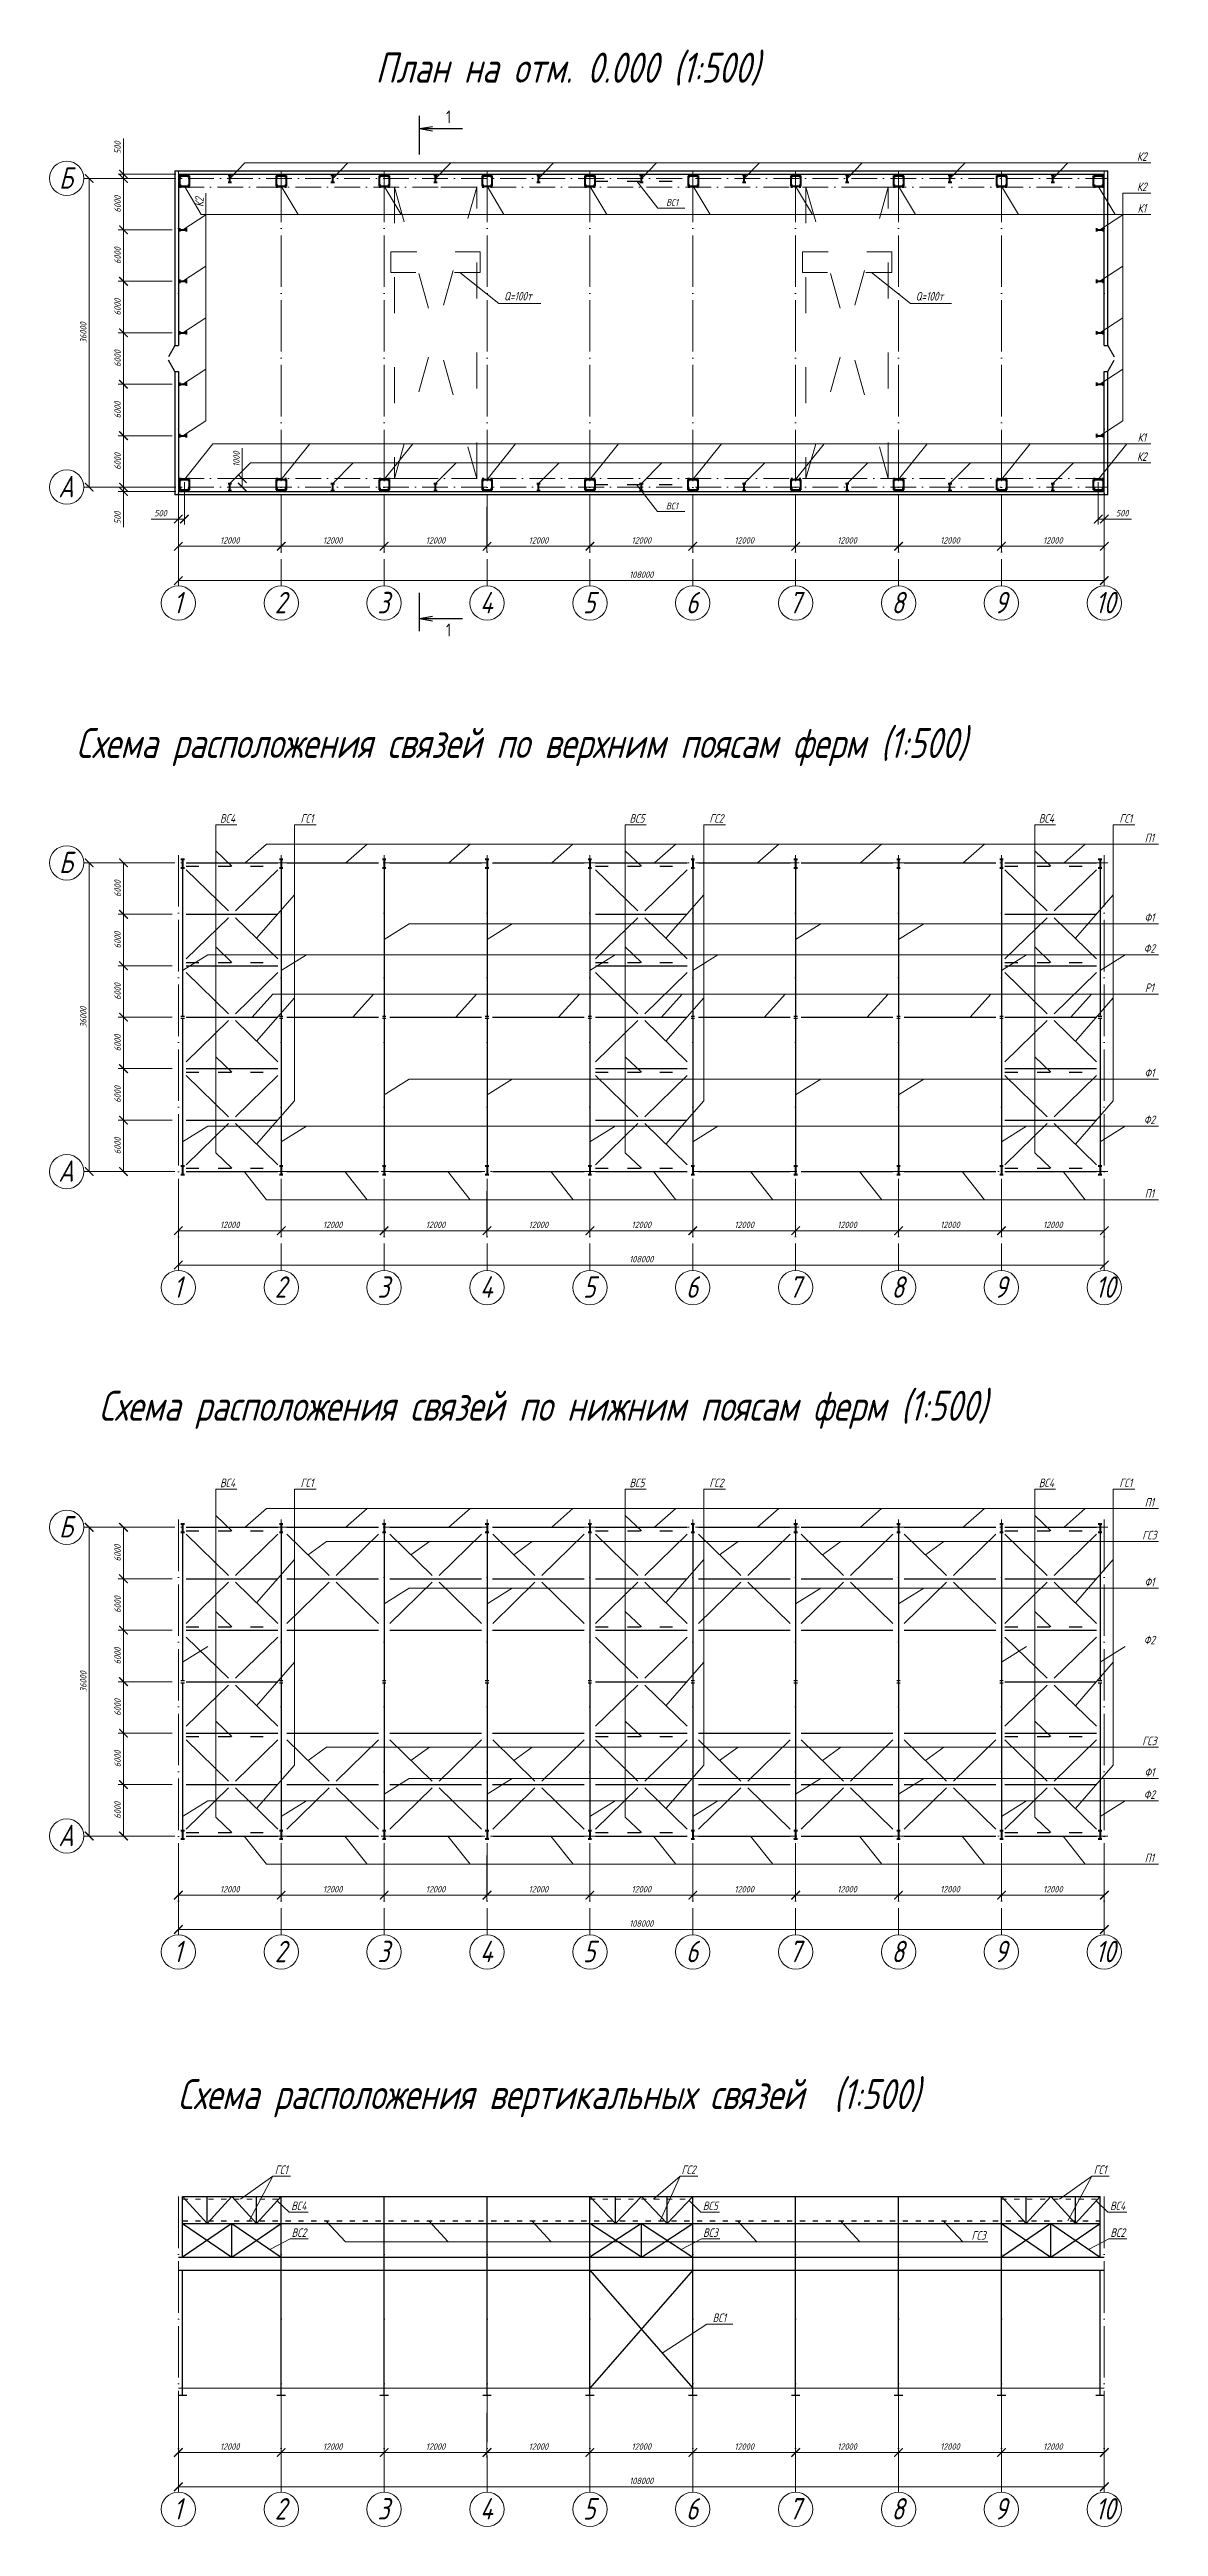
# Model space of a CAD drawing. Header units: millimetres. Extents: x 1665 to 4316, y 443 to 1647.
# Drawn here: x 3381 to 3640, y 450 to 1028 of the extents above; entities that cross this region are included whole.
import ezdxf

# ---------------------------------------------------------------- set-up
doc = ezdxf.new("R2010")
doc.units = ezdxf.units.MM
for name, pattern in [('ACAD_ISO03W100', [30, 12, -18]), ('ACAD_ISO04W100', [30, 24, -3, 0, -3]), ('ACAD_ISO10W100', [18, 12, -3, 0, -3])]:
    doc.linetypes.add(name, pattern=pattern)
doc.layers.get('0').update_dxf_attribs({"lineweight": 18})
doc.styles.get("Standard").update_dxf_attribs({"font": 'romans.shx', "width": 0.75, "oblique": 15, "height": 1.5})
doc.dimstyles.new('ISO-25', dxfattribs={"dimtxt": 1.5, "dimasz": 2, "dimexe": 1.25, "dimexo": 0.625, "dimtad": 1, "dimtxsty": 'Standard', "dimblk": 'ARCHTICK', "dimcen": 2.5, "dimadec": 0, "dimazin": 0, "dimtfac": 1, "dimtmove": 0, "dimatfit": 3, "dimldrblk": 'NONE', "dimfxl": 1, "dimlwd": 18, "dimlwe": 18, "dimarcsym": 0})

msp = doc.modelspace()

# ---------------------------------------------------------------- texts
for s, width, insert, char_height, attachment_point in [('План на отм. 0.000 (1:500)', 126.60937, (3457.178, 1027.052), 7, 1), ('{\\Q0;1}', 2.98274, (3473.64, 1013.578), 3, 1), ('Б', 8.20492, (3384.965, 997.833), 5, 5), ('К2', 14.11222, (3635.941, 1002.814), 2, 5), ('К2', 14.11222, (3635.941, 995.773), 2, 5), ('ВС1', 9.63528, (3526.362, 992.116), 1.6, 5), ('К1', 14.11222, (3635.941, 990.751), 2, 5), ('Q=100т', 24.42063, (3487.174, 971.259), 2, 1), ('Q=100т', 24.42063, (3583.174, 971.228), 2, 1), ('К1', 14.11222, (3635.941, 937.298), 2, 5), ('К2', 14.11222, (3635.941, 932.833), 2, 5), ('А', 8.20492, (3384.965, 925.833), 5, 5), ('ВС1', 9.63528, (3526.321, 921.316), 1.6, 5), ('1', 8.20492, (3411.015, 898.783), 5, 5), ('2', 8.20492, (3435.015, 898.783), 5, 5), ('3', 8.20492, (3459.015, 898.783), 5, 5), ('4', 8.20492, (3483.015, 898.783), 5, 5), ('5', 8.20492, (3507.015, 898.783), 5, 5), ('6', 8.20492, (3531.015, 898.783), 5, 5), ('7', 8.20492, (3555.015, 898.783), 5, 5), ('8', 8.20492, (3579.015, 898.783), 5, 5), ('9', 8.20492, (3603.015, 898.783), 5, 5), ('10', 8.20492, (3627.408, 898.783), 5, 5), ('{\\Q0;1}', 2.98274, (3473.64, 893.907), 3, 1), ('Схема расположения связей по верхним поясам ферм (1:500)', 265.80781, (3387.336, 869.539), 7, 1), ('ВС4', 14.11222, (3422.67, 848.443), 2, 5), ('ГС1', 14.11222, (3441.188, 848.443), 2, 5), ('ВС5', 14.11222, (3518.17, 848.443), 2, 5), ('ГС2', 14.11222, (3536.688, 848.443), 2, 5), ('ВС4', 14.11222, (3613.67, 848.443), 2, 5), ('ГС1', 14.11222, (3632.188, 848.443), 2, 5), ('П1', 14.11222, (3637.697, 843.901), 2, 5), ('Б', 8.20492, (3384.965, 838.192), 5, 5), ('Ф1', 14.11222, (3637.697, 825.319), 2, 5), ('Ф2', 14.11222, (3637.697, 818.113), 2, 5), ('Р1', 14.11222, (3637.697, 808.953), 2, 5), ('Ф1', 14.11222, (3637.697, 789.079), 2, 5), ('Ф2', 14.11222, (3637.697, 778.154), 2, 5), ('А', 8.20492, (3384.965, 766.192), 5, 5), ('П1', 14.11222, (3637.697, 760.962), 2, 5), ('1', 8.20492, (3411.015, 739.142), 5, 5), ('2', 8.20492, (3435.015, 739.142), 5, 5), ('3', 8.20492, (3459.015, 739.142), 5, 5), ('4', 8.20492, (3483.015, 739.142), 5, 5), ('5', 8.20492, (3507.015, 739.142), 5, 5), ('6', 8.20492, (3531.015, 739.142), 5, 5), ('7', 8.20492, (3555.015, 739.142), 5, 5), ('8', 8.20492, (3579.015, 739.142), 5, 5), ('9', 8.20492, (3603.015, 739.142), 5, 5), ('10', 8.20492, (3627.408, 739.142), 5, 5), ('Схема расположения связей по нижним поясам ферм (1:500)', 270.86971, (3392.633, 714.945), 7, 1), ('ВС4', 14.11222, (3422.67, 693.464), 2, 5), ('ГС1', 14.11222, (3441.188, 693.464), 2, 5), ('ВС5', 14.11222, (3518.17, 693.464), 2, 5), ('ГС2', 14.11222, (3536.688, 693.464), 2, 5), ('ВС4', 14.11222, (3613.67, 693.464), 2, 5), ('ГС1', 14.11222, (3632.188, 693.464), 2, 5), ('П1', 14.11222, (3637.697, 688.922), 2, 5), ('Б', 8.20492, (3384.965, 683.227), 5, 5), ('ГС3', 14.11222, (3637.697, 681.278), 2, 5), ('Ф1', 14.11222, (3637.697, 670.341), 2, 5), ('Ф2', 14.11222, (3637.697, 656.803), 2, 5), ('ГС3', 14.11222, (3637.697, 633.278), 2, 5), ('Ф1', 14.11222, (3637.697, 625.961), 2, 5), ('Ф2', 14.11222, (3637.697, 620.761), 2, 5), ('А', 8.20492, (3384.965, 611.227), 5, 5), ('П1', 14.11222, (3637.697, 605.984), 2, 5), ('1', 8.20492, (3411.015, 584.163), 5, 5), ('2', 8.20492, (3435.015, 584.163), 5, 5), ('3', 8.20492, (3459.015, 584.163), 5, 5), ('4', 8.20492, (3483.015, 584.163), 5, 5), ('5', 8.20492, (3507.015, 584.163), 5, 5), ('6', 8.20492, (3531.015, 584.163), 5, 5), ('7', 8.20492, (3555.015, 584.163), 5, 5), ('8', 8.20492, (3579.015, 584.163), 5, 5), ('9', 8.20492, (3603.015, 584.163), 5, 5), ('10', 8.20492, (3627.408, 584.163), 5, 5), ('Схема расположения вертикальных связей  (1:500)', 220.2638, (3411.018, 554.391), 7, 1), ('ГС1', 14.11222, (3435.194, 533.263), 2, 5), ('ГС2', 14.11222, (3530.194, 533.263), 2, 5), ('ГС1', 14.11222, (3626.194, 533.263), 2, 5), ('ВС4', 14.11222, (3439.287, 524.841), 2, 5), ('ВС5', 14.11222, (3535.287, 524.841), 2, 5), ('ВС4', 14.11222, (3630.287, 524.841), 2, 5), ('ВС2', 14.11222, (3439.316, 518.589), 2, 5), ('ВС3', 14.11222, (3535.316, 518.589), 2, 5), ('ГС3', 14.11222, (3597.868, 517.947), 2, 5), ('ВС2', 14.11222, (3630.316, 518.589), 2, 5), ('ВС1', 14.11222, (3537.392, 498.733), 2, 5), ('1', 8.20492, (3411.015, 454.169), 5, 5), ('2', 8.20492, (3435.015, 454.169), 5, 5), ('3', 8.20492, (3459.015, 454.169), 5, 5), ('4', 8.20492, (3483.015, 454.169), 5, 5), ('5', 8.20492, (3507.015, 454.169), 5, 5), ('6', 8.20492, (3531.015, 454.169), 5, 5), ('7', 8.20492, (3555.015, 454.169), 5, 5), ('8', 8.20492, (3579.015, 454.169), 5, 5), ('9', 8.20492, (3603.015, 454.169), 5, 5), ('10', 8.20492, (3627.408, 454.169), 5, 5)]:
    msp.add_mtext_dynamic_manual_height_columns(s, width=width, gutter_width=7.5, heights=[0], dxfattribs=dict(insert=insert, char_height=char_height, attachment_point=attachment_point))
at = {"insert": (3416.118, 992.178), "char_height": 2, "attachment_point": 5, "rotation": 90}
msp.add_mtext_dynamic_manual_height_columns('К2', width=14.11222, gutter_width=7.5, heights=[0], dxfattribs=at)

# ---------------------------------------------------------------- blocks, each defined once
blk = doc.blocks.new('_ArchTick')
at = {"color": 0, "linetype": 'ByBlock', "const_width": 0.15}
blk.add_lwpolyline([(-0.5, -0.5), (0.5, 0.5)], dxfattribs=at)
blk = doc.blocks.new('*D365')
at = {"color": 0, "lineweight": 18, "transparency": 16777216}
for p, q in [((3411.19, 921.16), (3411.19, 910.67)), ((3435.19, 921.16), (3435.19, 910.67)), ((3411.19, 911.92), (3435.19, 911.92))]:
    blk.add_line(p, q, dxfattribs=at)
at = {"layer": 'Defpoints', "color": 0, "transparency": 16777216}
for p in [(3411.19, 921.78), (3435.19, 921.78), (3435.19, 911.92)]:
    blk.add_point(p, dxfattribs=at)
at = {"color": 0, "lineweight": 18, "transparency": 16777216, "xscale": 2, "yscale": 2, "zscale": 2, "rotation": 180}
blk.add_blockref('_ArchTick', (3411.19, 911.92), dxfattribs=at)
at = {"color": 0, "lineweight": 18, "transparency": 16777216, "xscale": 2, "yscale": 2, "zscale": 2}
blk.add_blockref('_ArchTick', (3435.19, 911.92), dxfattribs=at)
at = {"color": 0, "transparency": 16777216, "insert": (3423.19, 913.3), "char_height": 1.5, "attachment_point": 5}
blk.add_mtext('12000', dxfattribs=at)
blk = doc.blocks.new('_None')
blk = doc.blocks.new('*D366')
at = {"color": 0, "lineweight": 18, "transparency": 16777216}
for p, q in [((3435.19, 921.16), (3435.19, 910.67)), ((3459.19, 921.16), (3459.19, 910.67)), ((3435.19, 911.92), (3459.19, 911.92))]:
    blk.add_line(p, q, dxfattribs=at)
at = {"layer": 'Defpoints', "color": 0, "transparency": 16777216}
for p in [(3435.19, 921.78), (3459.19, 921.78), (3459.19, 911.92)]:
    blk.add_point(p, dxfattribs=at)
at = {"color": 0, "lineweight": 18, "transparency": 16777216, "xscale": 2, "yscale": 2, "zscale": 2, "rotation": 180}
blk.add_blockref('_ArchTick', (3435.19, 911.92), dxfattribs=at)
at = {"color": 0, "lineweight": 18, "transparency": 16777216, "xscale": 2, "yscale": 2, "zscale": 2}
blk.add_blockref('_ArchTick', (3459.19, 911.92), dxfattribs=at)
at = {"color": 0, "transparency": 16777216, "insert": (3447.19, 913.3), "char_height": 1.5, "attachment_point": 5}
blk.add_mtext('12000', dxfattribs=at)
blk = doc.blocks.new('*D367')
at = {"color": 0, "lineweight": 18, "transparency": 16777216}
for p, q in [((3459.19, 921.16), (3459.19, 910.67)), ((3483.19, 921.16), (3483.19, 910.67)), ((3459.19, 911.92), (3483.19, 911.92))]:
    blk.add_line(p, q, dxfattribs=at)
at = {"layer": 'Defpoints', "color": 0, "transparency": 16777216}
for p in [(3459.19, 921.78), (3483.19, 921.78), (3483.19, 911.92)]:
    blk.add_point(p, dxfattribs=at)
at = {"color": 0, "lineweight": 18, "transparency": 16777216, "xscale": 2, "yscale": 2, "zscale": 2, "rotation": 180}
blk.add_blockref('_ArchTick', (3459.19, 911.92), dxfattribs=at)
at = {"color": 0, "lineweight": 18, "transparency": 16777216, "xscale": 2, "yscale": 2, "zscale": 2}
blk.add_blockref('_ArchTick', (3483.19, 911.92), dxfattribs=at)
at = {"color": 0, "transparency": 16777216, "insert": (3471.19, 913.3), "char_height": 1.5, "attachment_point": 5}
blk.add_mtext('12000', dxfattribs=at)
blk = doc.blocks.new('*D368')
at = {"color": 0, "lineweight": 18, "transparency": 16777216}
for p, q in [((3483.19, 921.16), (3483.19, 910.67)), ((3507.19, 921.16), (3507.19, 910.67)), ((3483.19, 911.92), (3507.19, 911.92))]:
    blk.add_line(p, q, dxfattribs=at)
at = {"layer": 'Defpoints', "color": 0, "transparency": 16777216}
for p in [(3483.19, 921.78), (3507.19, 921.78), (3507.19, 911.92)]:
    blk.add_point(p, dxfattribs=at)
at = {"color": 0, "lineweight": 18, "transparency": 16777216, "xscale": 2, "yscale": 2, "zscale": 2, "rotation": 180}
blk.add_blockref('_ArchTick', (3483.19, 911.92), dxfattribs=at)
at = {"color": 0, "lineweight": 18, "transparency": 16777216, "xscale": 2, "yscale": 2, "zscale": 2}
blk.add_blockref('_ArchTick', (3507.19, 911.92), dxfattribs=at)
at = {"color": 0, "transparency": 16777216, "insert": (3495.19, 913.3), "char_height": 1.5, "attachment_point": 5}
blk.add_mtext('12000', dxfattribs=at)
blk = doc.blocks.new('*D369')
at = {"color": 0, "lineweight": 18, "transparency": 16777216}
for p, q in [((3507.19, 921.16), (3507.19, 910.67)), ((3531.19, 921.16), (3531.19, 910.67)), ((3507.19, 911.92), (3531.19, 911.92))]:
    blk.add_line(p, q, dxfattribs=at)
at = {"layer": 'Defpoints', "color": 0, "transparency": 16777216}
for p in [(3507.19, 921.78), (3531.19, 921.78), (3531.19, 911.92)]:
    blk.add_point(p, dxfattribs=at)
at = {"color": 0, "lineweight": 18, "transparency": 16777216, "xscale": 2, "yscale": 2, "zscale": 2, "rotation": 180}
blk.add_blockref('_ArchTick', (3507.19, 911.92), dxfattribs=at)
at = {"color": 0, "lineweight": 18, "transparency": 16777216, "xscale": 2, "yscale": 2, "zscale": 2}
blk.add_blockref('_ArchTick', (3531.19, 911.92), dxfattribs=at)
at = {"color": 0, "transparency": 16777216, "insert": (3519.19, 913.3), "char_height": 1.5, "attachment_point": 5}
blk.add_mtext('12000', dxfattribs=at)
blk = doc.blocks.new('*D370')
at = {"color": 0, "lineweight": 18, "transparency": 16777216}
for p, q in [((3531.19, 921.16), (3531.19, 910.67)), ((3555.19, 921.16), (3555.19, 910.67)), ((3531.19, 911.92), (3555.19, 911.92))]:
    blk.add_line(p, q, dxfattribs=at)
at = {"layer": 'Defpoints', "color": 0, "transparency": 16777216}
for p in [(3531.19, 921.78), (3555.19, 921.78), (3555.19, 911.92)]:
    blk.add_point(p, dxfattribs=at)
at = {"color": 0, "lineweight": 18, "transparency": 16777216, "xscale": 2, "yscale": 2, "zscale": 2, "rotation": 180}
blk.add_blockref('_ArchTick', (3531.19, 911.92), dxfattribs=at)
at = {"color": 0, "lineweight": 18, "transparency": 16777216, "xscale": 2, "yscale": 2, "zscale": 2}
blk.add_blockref('_ArchTick', (3555.19, 911.92), dxfattribs=at)
at = {"color": 0, "transparency": 16777216, "insert": (3543.19, 913.3), "char_height": 1.5, "attachment_point": 5}
blk.add_mtext('12000', dxfattribs=at)
blk = doc.blocks.new('*D371')
at = {"color": 0, "lineweight": 18, "transparency": 16777216}
for p, q in [((3555.19, 921.16), (3555.19, 910.67)), ((3579.19, 921.16), (3579.19, 910.67)), ((3555.19, 911.92), (3579.19, 911.92))]:
    blk.add_line(p, q, dxfattribs=at)
at = {"layer": 'Defpoints', "color": 0, "transparency": 16777216}
for p in [(3555.19, 921.78), (3579.19, 921.78), (3579.19, 911.92)]:
    blk.add_point(p, dxfattribs=at)
at = {"color": 0, "lineweight": 18, "transparency": 16777216, "xscale": 2, "yscale": 2, "zscale": 2, "rotation": 180}
blk.add_blockref('_ArchTick', (3555.19, 911.92), dxfattribs=at)
at = {"color": 0, "lineweight": 18, "transparency": 16777216, "xscale": 2, "yscale": 2, "zscale": 2}
blk.add_blockref('_ArchTick', (3579.19, 911.92), dxfattribs=at)
at = {"color": 0, "transparency": 16777216, "insert": (3567.19, 913.3), "char_height": 1.5, "attachment_point": 5}
blk.add_mtext('12000', dxfattribs=at)
blk = doc.blocks.new('*D372')
at = {"color": 0, "lineweight": 18, "transparency": 16777216}
for p, q in [((3579.19, 921.16), (3579.19, 910.67)), ((3603.19, 921.16), (3603.19, 910.67)), ((3579.19, 911.92), (3603.19, 911.92))]:
    blk.add_line(p, q, dxfattribs=at)
at = {"layer": 'Defpoints', "color": 0, "transparency": 16777216}
for p in [(3579.19, 921.78), (3603.19, 921.78), (3603.19, 911.92)]:
    blk.add_point(p, dxfattribs=at)
at = {"color": 0, "lineweight": 18, "transparency": 16777216, "xscale": 2, "yscale": 2, "zscale": 2, "rotation": 180}
blk.add_blockref('_ArchTick', (3579.19, 911.92), dxfattribs=at)
at = {"color": 0, "lineweight": 18, "transparency": 16777216, "xscale": 2, "yscale": 2, "zscale": 2}
blk.add_blockref('_ArchTick', (3603.19, 911.92), dxfattribs=at)
at = {"color": 0, "transparency": 16777216, "insert": (3591.19, 913.3), "char_height": 1.5, "attachment_point": 5}
blk.add_mtext('12000', dxfattribs=at)
blk = doc.blocks.new('*D373')
at = {"color": 0, "lineweight": 18, "transparency": 16777216}
for p, q in [((3603.19, 921.16), (3603.19, 910.67)), ((3627.19, 921.16), (3627.19, 910.67)), ((3603.19, 911.92), (3627.19, 911.92))]:
    blk.add_line(p, q, dxfattribs=at)
at = {"layer": 'Defpoints', "color": 0, "transparency": 16777216}
for p in [(3603.19, 921.78), (3627.19, 921.78), (3627.19, 911.92)]:
    blk.add_point(p, dxfattribs=at)
at = {"color": 0, "lineweight": 18, "transparency": 16777216, "xscale": 2, "yscale": 2, "zscale": 2, "rotation": 180}
blk.add_blockref('_ArchTick', (3603.19, 911.92), dxfattribs=at)
at = {"color": 0, "lineweight": 18, "transparency": 16777216, "xscale": 2, "yscale": 2, "zscale": 2}
blk.add_blockref('_ArchTick', (3627.19, 911.92), dxfattribs=at)
at = {"color": 0, "transparency": 16777216, "insert": (3615.19, 913.3), "char_height": 1.5, "attachment_point": 5}
blk.add_mtext('12000', dxfattribs=at)
blk = doc.blocks.new('*D380')
at = {"color": 0, "lineweight": 18, "transparency": 16777216}
for p, q in [((3411.19, 923.3), (3411.19, 902.67)), ((3627.19, 923.3), (3627.19, 902.67)), ((3411.19, 903.92), (3627.19, 903.92))]:
    blk.add_line(p, q, dxfattribs=at)
at = {"layer": 'Defpoints', "color": 0, "transparency": 16777216}
for p in [(3411.19, 923.92), (3627.19, 923.92), (3627.19, 903.92)]:
    blk.add_point(p, dxfattribs=at)
at = {"color": 0, "lineweight": 18, "transparency": 16777216, "xscale": 2, "yscale": 2, "zscale": 2, "rotation": 180}
blk.add_blockref('_ArchTick', (3411.19, 903.92), dxfattribs=at)
at = {"color": 0, "lineweight": 18, "transparency": 16777216, "xscale": 2, "yscale": 2, "zscale": 2}
blk.add_blockref('_ArchTick', (3627.19, 903.92), dxfattribs=at)
at = {"color": 0, "transparency": 16777216, "insert": (3519.19, 905.3), "char_height": 1.5, "attachment_point": 5}
blk.add_mtext('108000', dxfattribs=at)
blk = doc.blocks.new('*D374')
at = {"color": 0, "lineweight": 18, "transparency": 16777216}
for p, q in [((3409.77, 937.72), (3397.14, 937.72)), ((3398.39, 925.72), (3398.39, 937.72)), ((3406.19, 925.72), (3397.14, 925.72))]:
    blk.add_line(p, q, dxfattribs=at)
at = {"layer": 'Defpoints', "color": 0, "transparency": 16777216}
for p in [(3398.39, 937.72), (3410.39, 937.72), (3406.82, 925.72)]:
    blk.add_point(p, dxfattribs=at)
at = {"color": 0, "lineweight": 18, "transparency": 16777216, "xscale": 2, "yscale": 2, "zscale": 2}
for p, rotation in [((3398.39, 937.72), 90), ((3398.39, 925.72), 270)]:
    blk.add_blockref('_ArchTick', p, dxfattribs=dict(at, rotation=rotation))
at = {"color": 0, "transparency": 16777216, "insert": (3397.02, 931.72), "char_height": 1.5, "attachment_point": 5, "rotation": 90}
blk.add_mtext('6000', dxfattribs=at)
blk = doc.blocks.new('*D375')
at = {"color": 0, "lineweight": 18, "transparency": 16777216}
for p, q in [((3409.77, 949.72), (3397.14, 949.72)), ((3398.39, 937.72), (3398.39, 949.72)), ((3406.19, 937.72), (3397.14, 937.72))]:
    blk.add_line(p, q, dxfattribs=at)
at = {"layer": 'Defpoints', "color": 0, "transparency": 16777216}
for p in [(3398.39, 949.72), (3410.39, 949.72), (3406.82, 937.72)]:
    blk.add_point(p, dxfattribs=at)
at = {"color": 0, "lineweight": 18, "transparency": 16777216, "xscale": 2, "yscale": 2, "zscale": 2}
for p, rotation in [((3398.39, 949.72), 90), ((3398.39, 937.72), 270)]:
    blk.add_blockref('_ArchTick', p, dxfattribs=dict(at, rotation=rotation))
at = {"color": 0, "transparency": 16777216, "insert": (3397.02, 943.72), "char_height": 1.5, "attachment_point": 5, "rotation": 90}
blk.add_mtext('6000', dxfattribs=at)
blk = doc.blocks.new('*D376')
at = {"color": 0, "lineweight": 18, "transparency": 16777216}
for p, q in [((3409.77, 961.72), (3397.14, 961.72)), ((3398.39, 949.72), (3398.39, 961.72)), ((3406.19, 949.72), (3397.14, 949.72))]:
    blk.add_line(p, q, dxfattribs=at)
at = {"layer": 'Defpoints', "color": 0, "transparency": 16777216}
for p in [(3398.39, 961.72), (3410.39, 961.72), (3406.82, 949.72)]:
    blk.add_point(p, dxfattribs=at)
at = {"color": 0, "lineweight": 18, "transparency": 16777216, "xscale": 2, "yscale": 2, "zscale": 2}
for p, rotation in [((3398.39, 961.72), 90), ((3398.39, 949.72), 270)]:
    blk.add_blockref('_ArchTick', p, dxfattribs=dict(at, rotation=rotation))
at = {"color": 0, "transparency": 16777216, "insert": (3397.02, 955.72), "char_height": 1.5, "attachment_point": 5, "rotation": 90}
blk.add_mtext('6000', dxfattribs=at)
blk = doc.blocks.new('*D377')
at = {"color": 0, "lineweight": 18, "transparency": 16777216}
for p, q in [((3409.77, 973.72), (3397.14, 973.72)), ((3398.39, 961.72), (3398.39, 973.72)), ((3406.19, 961.72), (3397.14, 961.72))]:
    blk.add_line(p, q, dxfattribs=at)
at = {"layer": 'Defpoints', "color": 0, "transparency": 16777216}
for p in [(3398.39, 973.72), (3410.39, 973.72), (3406.82, 961.72)]:
    blk.add_point(p, dxfattribs=at)
at = {"color": 0, "lineweight": 18, "transparency": 16777216, "xscale": 2, "yscale": 2, "zscale": 2}
for p, rotation in [((3398.39, 973.72), 90), ((3398.39, 961.72), 270)]:
    blk.add_blockref('_ArchTick', p, dxfattribs=dict(at, rotation=rotation))
at = {"color": 0, "transparency": 16777216, "insert": (3397.02, 967.72), "char_height": 1.5, "attachment_point": 5, "rotation": 90}
blk.add_mtext('6000', dxfattribs=at)
blk = doc.blocks.new('*D378')
at = {"color": 0, "lineweight": 18, "transparency": 16777216}
for p, q in [((3409.77, 985.72), (3397.14, 985.72)), ((3398.39, 973.72), (3398.39, 985.72)), ((3406.19, 973.72), (3397.14, 973.72))]:
    blk.add_line(p, q, dxfattribs=at)
at = {"layer": 'Defpoints', "color": 0, "transparency": 16777216}
for p in [(3398.39, 985.72), (3410.39, 985.72), (3406.82, 973.72)]:
    blk.add_point(p, dxfattribs=at)
at = {"color": 0, "lineweight": 18, "transparency": 16777216, "xscale": 2, "yscale": 2, "zscale": 2}
for p, rotation in [((3398.39, 985.72), 90), ((3398.39, 973.72), 270)]:
    blk.add_blockref('_ArchTick', p, dxfattribs=dict(at, rotation=rotation))
at = {"color": 0, "transparency": 16777216, "insert": (3397.02, 979.72), "char_height": 1.5, "attachment_point": 5, "rotation": 90}
blk.add_mtext('6000', dxfattribs=at)
blk = doc.blocks.new('*D379')
at = {"color": 0, "lineweight": 18, "transparency": 16777216}
for p, q in [((3409.77, 997.72), (3397.14, 997.72)), ((3398.39, 985.72), (3398.39, 997.72)), ((3406.19, 985.72), (3397.14, 985.72))]:
    blk.add_line(p, q, dxfattribs=at)
at = {"layer": 'Defpoints', "color": 0, "transparency": 16777216}
for p in [(3398.39, 997.72), (3410.39, 997.72), (3406.82, 985.72)]:
    blk.add_point(p, dxfattribs=at)
at = {"color": 0, "lineweight": 18, "transparency": 16777216, "xscale": 2, "yscale": 2, "zscale": 2}
for p, rotation in [((3398.39, 997.72), 90), ((3398.39, 985.72), 270)]:
    blk.add_blockref('_ArchTick', p, dxfattribs=dict(at, rotation=rotation))
at = {"color": 0, "transparency": 16777216, "insert": (3397.02, 991.72), "char_height": 1.5, "attachment_point": 5, "rotation": 90}
blk.add_mtext('6000', dxfattribs=at)
blk = doc.blocks.new('*D381')
at = {"color": 0, "lineweight": 18, "transparency": 16777216}
for p, q in [((3409.77, 997.72), (3389.14, 997.72)), ((3390.39, 997.72), (3390.39, 925.72)), ((3409.77, 925.72), (3389.14, 925.72))]:
    blk.add_line(p, q, dxfattribs=at)
at = {"layer": 'Defpoints', "color": 0, "transparency": 16777216}
for p in [(3410.39, 997.72), (3390.39, 925.72), (3410.39, 925.72)]:
    blk.add_point(p, dxfattribs=at)
at = {"color": 0, "lineweight": 18, "transparency": 16777216, "xscale": 2, "yscale": 2, "zscale": 2}
for p, rotation in [((3390.39, 997.72), 90), ((3390.39, 925.72), 270)]:
    blk.add_blockref('_ArchTick', p, dxfattribs=dict(at, rotation=rotation))
at = {"color": 0, "transparency": 16777216, "insert": (3389.02, 961.72), "char_height": 1.5, "attachment_point": 5, "rotation": 90}
blk.add_mtext('36000', dxfattribs=at)
blk = doc.blocks.new('*D382')
at = {"color": 0, "lineweight": 18, "transparency": 16777216}
for p, q in [((3426.1, 927.72), (3426.1, 934.78)), ((3433.4, 927.72), (3424.85, 927.72)), ((3433.4, 925.72), (3424.85, 925.72)), ((3426.1, 925.72), (3426.1, 927.72))]:
    blk.add_line(p, q, dxfattribs=at)
at = {"layer": 'Defpoints', "color": 0, "transparency": 16777216}
for p in [(3426.1, 927.72), (3434.03, 927.72), (3434.03, 925.72)]:
    blk.add_point(p, dxfattribs=at)
at = {"color": 0, "lineweight": 18, "transparency": 16777216, "xscale": 2, "yscale": 2, "zscale": 2}
for p, rotation in [((3426.1, 927.72), 90), ((3426.1, 925.72), 270)]:
    blk.add_blockref('_ArchTick', p, dxfattribs=dict(at, rotation=rotation))
at = {"color": 0, "transparency": 16777216, "insert": (3424.73, 932.25), "char_height": 1.5, "attachment_point": 5, "rotation": 90}
blk.add_mtext('1000', dxfattribs=at)
blk = doc.blocks.new('*D383')
at = {"color": 0, "lineweight": 18, "transparency": 16777216}
for p, q in [((3625.79, 926.9), (3625.79, 917.02)), ((3627.19, 926.9), (3627.19, 917.02)), ((3625.79, 918.27), (3627.19, 918.27)), ((3627.19, 918.27), (3633.53, 918.27))]:
    blk.add_line(p, q, dxfattribs=at)
at = {"layer": 'Defpoints', "color": 0, "transparency": 16777216}
for p in [(3625.79, 927.52), (3627.19, 927.52), (3627.19, 918.27)]:
    blk.add_point(p, dxfattribs=at)
at = {"color": 0, "lineweight": 18, "transparency": 16777216, "xscale": 2, "yscale": 2, "zscale": 2, "rotation": 180}
blk.add_blockref('_ArchTick', (3625.79, 918.27), dxfattribs=at)
at = {"color": 0, "lineweight": 18, "transparency": 16777216, "xscale": 2, "yscale": 2, "zscale": 2}
blk.add_blockref('_ArchTick', (3627.19, 918.27), dxfattribs=at)
at = {"color": 0, "transparency": 16777216, "insert": (3631.36, 919.65), "char_height": 1.5, "attachment_point": 5}
blk.add_mtext('500', dxfattribs=at)
blk = doc.blocks.new('*D384')
at = {"color": 0, "lineweight": 18, "transparency": 16777216}
for p, q in [((3411.19, 926.9), (3411.19, 917.02)), ((3412.6, 926.9), (3412.6, 917.02)), ((3411.19, 918.27), (3404.86, 918.27)), ((3412.6, 918.27), (3411.19, 918.27))]:
    blk.add_line(p, q, dxfattribs=at)
at = {"layer": 'Defpoints', "color": 0, "transparency": 16777216}
for p in [(3411.19, 927.52), (3412.6, 927.52), (3411.19, 918.27)]:
    blk.add_point(p, dxfattribs=at)
at = {"color": 0, "lineweight": 18, "transparency": 16777216, "xscale": 2, "yscale": 2, "zscale": 2, "rotation": 180}
blk.add_blockref('_ArchTick', (3411.19, 918.27), dxfattribs=at)
at = {"color": 0, "lineweight": 18, "transparency": 16777216, "xscale": 2, "yscale": 2, "zscale": 2}
blk.add_blockref('_ArchTick', (3412.6, 918.27), dxfattribs=at)
at = {"color": 0, "transparency": 16777216, "insert": (3407.02, 919.65), "char_height": 1.5, "attachment_point": 5}
blk.add_mtext('500', dxfattribs=at)
blk = doc.blocks.new('*D385')
at = {"color": 0, "lineweight": 18, "transparency": 16777216}
for p, q in [((3410.57, 925.72), (3397.14, 925.72)), ((3410.57, 924.72), (3397.14, 924.72)), ((3398.39, 925.72), (3398.39, 927.72)), ((3398.39, 925.72), (3398.39, 924.72)), ((3398.39, 924.72), (3398.39, 916.38))]:
    blk.add_line(p, q, dxfattribs=at)
at = {"layer": 'Defpoints', "color": 0, "transparency": 16777216}
for p in [(3398.39, 924.72), (3411.19, 925.72), (3411.19, 924.72)]:
    blk.add_point(p, dxfattribs=at)
at = {"color": 0, "lineweight": 18, "transparency": 16777216, "xscale": 2, "yscale": 2, "zscale": 2}
for p, rotation in [((3398.39, 925.72), 270), ((3398.39, 924.72), 90)]:
    blk.add_blockref('_ArchTick', p, dxfattribs=dict(at, rotation=rotation))
at = {"color": 0, "transparency": 16777216, "insert": (3397.02, 918.55), "char_height": 1.5, "attachment_point": 5, "rotation": 90}
blk.add_mtext('500', dxfattribs=at)
blk = doc.blocks.new('*D386')
at = {"color": 0, "lineweight": 18, "transparency": 16777216}
for p, q in [((3398.39, 998.72), (3398.39, 1007.06)), ((3410.57, 998.72), (3397.14, 998.72)), ((3410.57, 997.72), (3397.14, 997.72)), ((3398.39, 997.72), (3398.39, 998.72)), ((3398.39, 997.72), (3398.39, 995.72))]:
    blk.add_line(p, q, dxfattribs=at)
at = {"layer": 'Defpoints', "color": 0, "transparency": 16777216}
for p in [(3398.39, 998.72), (3411.19, 998.72), (3411.19, 997.72)]:
    blk.add_point(p, dxfattribs=at)
at = {"color": 0, "lineweight": 18, "transparency": 16777216, "xscale": 2, "yscale": 2, "zscale": 2}
for p, rotation in [((3398.39, 998.72), 270), ((3398.39, 997.72), 90)]:
    blk.add_blockref('_ArchTick', p, dxfattribs=dict(at, rotation=rotation))
at = {"color": 0, "transparency": 16777216, "insert": (3397.02, 1004.89), "char_height": 1.5, "attachment_point": 5, "rotation": 90}
blk.add_mtext('500', dxfattribs=at)
blk = doc.blocks.new('*D387')
at = {"color": 0, "lineweight": 18, "transparency": 16777216}
for p, q in [((3411.19, 761.52), (3411.19, 751.03)), ((3435.19, 761.52), (3435.19, 751.03)), ((3411.19, 752.28), (3435.19, 752.28))]:
    blk.add_line(p, q, dxfattribs=at)
at = {"layer": 'Defpoints', "color": 0, "transparency": 16777216}
for p in [(3411.19, 762.14), (3435.19, 762.14), (3435.19, 752.28)]:
    blk.add_point(p, dxfattribs=at)
at = {"color": 0, "lineweight": 18, "transparency": 16777216, "xscale": 2, "yscale": 2, "zscale": 2, "rotation": 180}
blk.add_blockref('_ArchTick', (3411.19, 752.28), dxfattribs=at)
at = {"color": 0, "lineweight": 18, "transparency": 16777216, "xscale": 2, "yscale": 2, "zscale": 2}
blk.add_blockref('_ArchTick', (3435.19, 752.28), dxfattribs=at)
at = {"color": 0, "transparency": 16777216, "insert": (3423.19, 753.65), "char_height": 1.5, "attachment_point": 5}
blk.add_mtext('12000', dxfattribs=at)
blk = doc.blocks.new('*D388')
at = {"color": 0, "lineweight": 18, "transparency": 16777216}
for p, q in [((3435.19, 761.52), (3435.19, 751.03)), ((3459.19, 761.52), (3459.19, 751.03)), ((3435.19, 752.28), (3459.19, 752.28))]:
    blk.add_line(p, q, dxfattribs=at)
at = {"layer": 'Defpoints', "color": 0, "transparency": 16777216}
for p in [(3435.19, 762.14), (3459.19, 762.14), (3459.19, 752.28)]:
    blk.add_point(p, dxfattribs=at)
at = {"color": 0, "lineweight": 18, "transparency": 16777216, "xscale": 2, "yscale": 2, "zscale": 2, "rotation": 180}
blk.add_blockref('_ArchTick', (3435.19, 752.28), dxfattribs=at)
at = {"color": 0, "lineweight": 18, "transparency": 16777216, "xscale": 2, "yscale": 2, "zscale": 2}
blk.add_blockref('_ArchTick', (3459.19, 752.28), dxfattribs=at)
at = {"color": 0, "transparency": 16777216, "insert": (3447.19, 753.65), "char_height": 1.5, "attachment_point": 5}
blk.add_mtext('12000', dxfattribs=at)
blk = doc.blocks.new('*D389')
at = {"color": 0, "lineweight": 18, "transparency": 16777216}
for p, q in [((3459.19, 761.52), (3459.19, 751.03)), ((3483.19, 761.52), (3483.19, 751.03)), ((3459.19, 752.28), (3483.19, 752.28))]:
    blk.add_line(p, q, dxfattribs=at)
at = {"layer": 'Defpoints', "color": 0, "transparency": 16777216}
for p in [(3459.19, 762.14), (3483.19, 762.14), (3483.19, 752.28)]:
    blk.add_point(p, dxfattribs=at)
at = {"color": 0, "lineweight": 18, "transparency": 16777216, "xscale": 2, "yscale": 2, "zscale": 2, "rotation": 180}
blk.add_blockref('_ArchTick', (3459.19, 752.28), dxfattribs=at)
at = {"color": 0, "lineweight": 18, "transparency": 16777216, "xscale": 2, "yscale": 2, "zscale": 2}
blk.add_blockref('_ArchTick', (3483.19, 752.28), dxfattribs=at)
at = {"color": 0, "transparency": 16777216, "insert": (3471.19, 753.65), "char_height": 1.5, "attachment_point": 5}
blk.add_mtext('12000', dxfattribs=at)
blk = doc.blocks.new('*D390')
at = {"color": 0, "lineweight": 18, "transparency": 16777216}
for p, q in [((3483.19, 761.52), (3483.19, 751.03)), ((3507.19, 761.52), (3507.19, 751.03)), ((3483.19, 752.28), (3507.19, 752.28))]:
    blk.add_line(p, q, dxfattribs=at)
at = {"layer": 'Defpoints', "color": 0, "transparency": 16777216}
for p in [(3483.19, 762.14), (3507.19, 762.14), (3507.19, 752.28)]:
    blk.add_point(p, dxfattribs=at)
at = {"color": 0, "lineweight": 18, "transparency": 16777216, "xscale": 2, "yscale": 2, "zscale": 2, "rotation": 180}
blk.add_blockref('_ArchTick', (3483.19, 752.28), dxfattribs=at)
at = {"color": 0, "lineweight": 18, "transparency": 16777216, "xscale": 2, "yscale": 2, "zscale": 2}
blk.add_blockref('_ArchTick', (3507.19, 752.28), dxfattribs=at)
at = {"color": 0, "transparency": 16777216, "insert": (3495.19, 753.65), "char_height": 1.5, "attachment_point": 5}
blk.add_mtext('12000', dxfattribs=at)
blk = doc.blocks.new('*D391')
at = {"color": 0, "lineweight": 18, "transparency": 16777216}
for p, q in [((3507.19, 761.52), (3507.19, 751.03)), ((3531.19, 761.52), (3531.19, 751.03)), ((3507.19, 752.28), (3531.19, 752.28))]:
    blk.add_line(p, q, dxfattribs=at)
at = {"layer": 'Defpoints', "color": 0, "transparency": 16777216}
for p in [(3507.19, 762.14), (3531.19, 762.14), (3531.19, 752.28)]:
    blk.add_point(p, dxfattribs=at)
at = {"color": 0, "lineweight": 18, "transparency": 16777216, "xscale": 2, "yscale": 2, "zscale": 2, "rotation": 180}
blk.add_blockref('_ArchTick', (3507.19, 752.28), dxfattribs=at)
at = {"color": 0, "lineweight": 18, "transparency": 16777216, "xscale": 2, "yscale": 2, "zscale": 2}
blk.add_blockref('_ArchTick', (3531.19, 752.28), dxfattribs=at)
at = {"color": 0, "transparency": 16777216, "insert": (3519.19, 753.65), "char_height": 1.5, "attachment_point": 5}
blk.add_mtext('12000', dxfattribs=at)
blk = doc.blocks.new('*D392')
at = {"color": 0, "lineweight": 18, "transparency": 16777216}
for p, q in [((3531.19, 761.52), (3531.19, 751.03)), ((3555.19, 761.52), (3555.19, 751.03)), ((3531.19, 752.28), (3555.19, 752.28))]:
    blk.add_line(p, q, dxfattribs=at)
at = {"layer": 'Defpoints', "color": 0, "transparency": 16777216}
for p in [(3531.19, 762.14), (3555.19, 762.14), (3555.19, 752.28)]:
    blk.add_point(p, dxfattribs=at)
at = {"color": 0, "lineweight": 18, "transparency": 16777216, "xscale": 2, "yscale": 2, "zscale": 2, "rotation": 180}
blk.add_blockref('_ArchTick', (3531.19, 752.28), dxfattribs=at)
at = {"color": 0, "lineweight": 18, "transparency": 16777216, "xscale": 2, "yscale": 2, "zscale": 2}
blk.add_blockref('_ArchTick', (3555.19, 752.28), dxfattribs=at)
at = {"color": 0, "transparency": 16777216, "insert": (3543.19, 753.65), "char_height": 1.5, "attachment_point": 5}
blk.add_mtext('12000', dxfattribs=at)
blk = doc.blocks.new('*D393')
at = {"color": 0, "lineweight": 18, "transparency": 16777216}
for p, q in [((3555.19, 761.52), (3555.19, 751.03)), ((3579.19, 761.52), (3579.19, 751.03)), ((3555.19, 752.28), (3579.19, 752.28))]:
    blk.add_line(p, q, dxfattribs=at)
at = {"layer": 'Defpoints', "color": 0, "transparency": 16777216}
for p in [(3555.19, 762.14), (3579.19, 762.14), (3579.19, 752.28)]:
    blk.add_point(p, dxfattribs=at)
at = {"color": 0, "lineweight": 18, "transparency": 16777216, "xscale": 2, "yscale": 2, "zscale": 2, "rotation": 180}
blk.add_blockref('_ArchTick', (3555.19, 752.28), dxfattribs=at)
at = {"color": 0, "lineweight": 18, "transparency": 16777216, "xscale": 2, "yscale": 2, "zscale": 2}
blk.add_blockref('_ArchTick', (3579.19, 752.28), dxfattribs=at)
at = {"color": 0, "transparency": 16777216, "insert": (3567.19, 753.65), "char_height": 1.5, "attachment_point": 5}
blk.add_mtext('12000', dxfattribs=at)
blk = doc.blocks.new('*D394')
at = {"color": 0, "lineweight": 18, "transparency": 16777216}
for p, q in [((3579.19, 761.52), (3579.19, 751.03)), ((3603.19, 761.52), (3603.19, 751.03)), ((3579.19, 752.28), (3603.19, 752.28))]:
    blk.add_line(p, q, dxfattribs=at)
at = {"layer": 'Defpoints', "color": 0, "transparency": 16777216}
for p in [(3579.19, 762.14), (3603.19, 762.14), (3603.19, 752.28)]:
    blk.add_point(p, dxfattribs=at)
at = {"color": 0, "lineweight": 18, "transparency": 16777216, "xscale": 2, "yscale": 2, "zscale": 2, "rotation": 180}
blk.add_blockref('_ArchTick', (3579.19, 752.28), dxfattribs=at)
at = {"color": 0, "lineweight": 18, "transparency": 16777216, "xscale": 2, "yscale": 2, "zscale": 2}
blk.add_blockref('_ArchTick', (3603.19, 752.28), dxfattribs=at)
at = {"color": 0, "transparency": 16777216, "insert": (3591.19, 753.65), "char_height": 1.5, "attachment_point": 5}
blk.add_mtext('12000', dxfattribs=at)
blk = doc.blocks.new('*D395')
at = {"color": 0, "lineweight": 18, "transparency": 16777216}
for p, q in [((3603.19, 761.52), (3603.19, 751.03)), ((3627.19, 761.52), (3627.19, 751.03)), ((3603.19, 752.28), (3627.19, 752.28))]:
    blk.add_line(p, q, dxfattribs=at)
at = {"layer": 'Defpoints', "color": 0, "transparency": 16777216}
for p in [(3603.19, 762.14), (3627.19, 762.14), (3627.19, 752.28)]:
    blk.add_point(p, dxfattribs=at)
at = {"color": 0, "lineweight": 18, "transparency": 16777216, "xscale": 2, "yscale": 2, "zscale": 2, "rotation": 180}
blk.add_blockref('_ArchTick', (3603.19, 752.28), dxfattribs=at)
at = {"color": 0, "lineweight": 18, "transparency": 16777216, "xscale": 2, "yscale": 2, "zscale": 2}
blk.add_blockref('_ArchTick', (3627.19, 752.28), dxfattribs=at)
at = {"color": 0, "transparency": 16777216, "insert": (3615.19, 753.65), "char_height": 1.5, "attachment_point": 5}
blk.add_mtext('12000', dxfattribs=at)
blk = doc.blocks.new('*D402')
at = {"color": 0, "lineweight": 18, "transparency": 16777216}
for p, q in [((3411.19, 763.65), (3411.19, 743.03)), ((3627.19, 763.65), (3627.19, 743.03)), ((3411.19, 744.28), (3627.19, 744.28))]:
    blk.add_line(p, q, dxfattribs=at)
at = {"layer": 'Defpoints', "color": 0, "transparency": 16777216}
for p in [(3411.19, 764.28), (3627.19, 764.28), (3627.19, 744.28)]:
    blk.add_point(p, dxfattribs=at)
at = {"color": 0, "lineweight": 18, "transparency": 16777216, "xscale": 2, "yscale": 2, "zscale": 2, "rotation": 180}
blk.add_blockref('_ArchTick', (3411.19, 744.28), dxfattribs=at)
at = {"color": 0, "lineweight": 18, "transparency": 16777216, "xscale": 2, "yscale": 2, "zscale": 2}
blk.add_blockref('_ArchTick', (3627.19, 744.28), dxfattribs=at)
at = {"color": 0, "transparency": 16777216, "insert": (3519.19, 745.65), "char_height": 1.5, "attachment_point": 5}
blk.add_mtext('108000', dxfattribs=at)
blk = doc.blocks.new('*D396')
at = {"color": 0, "lineweight": 18, "transparency": 16777216}
for p, q in [((3409.77, 778.08), (3397.14, 778.08)), ((3398.39, 766.08), (3398.39, 778.08)), ((3406.19, 766.08), (3397.14, 766.08))]:
    blk.add_line(p, q, dxfattribs=at)
at = {"layer": 'Defpoints', "color": 0, "transparency": 16777216}
for p in [(3398.39, 778.08), (3410.39, 778.08), (3406.82, 766.08)]:
    blk.add_point(p, dxfattribs=at)
at = {"color": 0, "lineweight": 18, "transparency": 16777216, "xscale": 2, "yscale": 2, "zscale": 2}
for p, rotation in [((3398.39, 778.08), 90), ((3398.39, 766.08), 270)]:
    blk.add_blockref('_ArchTick', p, dxfattribs=dict(at, rotation=rotation))
at = {"color": 0, "transparency": 16777216, "insert": (3397.02, 772.08), "char_height": 1.5, "attachment_point": 5, "rotation": 90}
blk.add_mtext('6000', dxfattribs=at)
blk = doc.blocks.new('*D397')
at = {"color": 0, "lineweight": 18, "transparency": 16777216}
for p, q in [((3409.77, 790.08), (3397.14, 790.08)), ((3398.39, 778.08), (3398.39, 790.08)), ((3406.19, 778.08), (3397.14, 778.08))]:
    blk.add_line(p, q, dxfattribs=at)
at = {"layer": 'Defpoints', "color": 0, "transparency": 16777216}
for p in [(3398.39, 790.08), (3410.39, 790.08), (3406.82, 778.08)]:
    blk.add_point(p, dxfattribs=at)
at = {"color": 0, "lineweight": 18, "transparency": 16777216, "xscale": 2, "yscale": 2, "zscale": 2}
for p, rotation in [((3398.39, 790.08), 90), ((3398.39, 778.08), 270)]:
    blk.add_blockref('_ArchTick', p, dxfattribs=dict(at, rotation=rotation))
at = {"color": 0, "transparency": 16777216, "insert": (3397.02, 784.08), "char_height": 1.5, "attachment_point": 5, "rotation": 90}
blk.add_mtext('6000', dxfattribs=at)
blk = doc.blocks.new('*D398')
at = {"color": 0, "lineweight": 18, "transparency": 16777216}
for p, q in [((3409.77, 802.08), (3397.14, 802.08)), ((3398.39, 790.08), (3398.39, 802.08)), ((3406.19, 790.08), (3397.14, 790.08))]:
    blk.add_line(p, q, dxfattribs=at)
at = {"layer": 'Defpoints', "color": 0, "transparency": 16777216}
for p in [(3398.39, 802.08), (3410.39, 802.08), (3406.82, 790.08)]:
    blk.add_point(p, dxfattribs=at)
at = {"color": 0, "lineweight": 18, "transparency": 16777216, "xscale": 2, "yscale": 2, "zscale": 2}
for p, rotation in [((3398.39, 802.08), 90), ((3398.39, 790.08), 270)]:
    blk.add_blockref('_ArchTick', p, dxfattribs=dict(at, rotation=rotation))
at = {"color": 0, "transparency": 16777216, "insert": (3397.02, 796.08), "char_height": 1.5, "attachment_point": 5, "rotation": 90}
blk.add_mtext('6000', dxfattribs=at)
blk = doc.blocks.new('*D399')
at = {"color": 0, "lineweight": 18, "transparency": 16777216}
for p, q in [((3409.77, 814.08), (3397.14, 814.08)), ((3398.39, 802.08), (3398.39, 814.08)), ((3406.19, 802.08), (3397.14, 802.08))]:
    blk.add_line(p, q, dxfattribs=at)
at = {"layer": 'Defpoints', "color": 0, "transparency": 16777216}
for p in [(3398.39, 814.08), (3410.39, 814.08), (3406.82, 802.08)]:
    blk.add_point(p, dxfattribs=at)
at = {"color": 0, "lineweight": 18, "transparency": 16777216, "xscale": 2, "yscale": 2, "zscale": 2}
for p, rotation in [((3398.39, 814.08), 90), ((3398.39, 802.08), 270)]:
    blk.add_blockref('_ArchTick', p, dxfattribs=dict(at, rotation=rotation))
at = {"color": 0, "transparency": 16777216, "insert": (3397.02, 808.08), "char_height": 1.5, "attachment_point": 5, "rotation": 90}
blk.add_mtext('6000', dxfattribs=at)
blk = doc.blocks.new('*D400')
at = {"color": 0, "lineweight": 18, "transparency": 16777216}
for p, q in [((3409.77, 826.08), (3397.14, 826.08)), ((3398.39, 814.08), (3398.39, 826.08)), ((3406.19, 814.08), (3397.14, 814.08))]:
    blk.add_line(p, q, dxfattribs=at)
at = {"layer": 'Defpoints', "color": 0, "transparency": 16777216}
for p in [(3398.39, 826.08), (3410.39, 826.08), (3406.82, 814.08)]:
    blk.add_point(p, dxfattribs=at)
at = {"color": 0, "lineweight": 18, "transparency": 16777216, "xscale": 2, "yscale": 2, "zscale": 2}
for p, rotation in [((3398.39, 826.08), 90), ((3398.39, 814.08), 270)]:
    blk.add_blockref('_ArchTick', p, dxfattribs=dict(at, rotation=rotation))
at = {"color": 0, "transparency": 16777216, "insert": (3397.02, 820.08), "char_height": 1.5, "attachment_point": 5, "rotation": 90}
blk.add_mtext('6000', dxfattribs=at)
blk = doc.blocks.new('*D401')
at = {"color": 0, "lineweight": 18, "transparency": 16777216}
for p, q in [((3409.77, 838.08), (3397.14, 838.08)), ((3398.39, 826.08), (3398.39, 838.08)), ((3406.19, 826.08), (3397.14, 826.08))]:
    blk.add_line(p, q, dxfattribs=at)
at = {"layer": 'Defpoints', "color": 0, "transparency": 16777216}
for p in [(3398.39, 838.08), (3410.39, 838.08), (3406.82, 826.08)]:
    blk.add_point(p, dxfattribs=at)
at = {"color": 0, "lineweight": 18, "transparency": 16777216, "xscale": 2, "yscale": 2, "zscale": 2}
for p, rotation in [((3398.39, 838.08), 90), ((3398.39, 826.08), 270)]:
    blk.add_blockref('_ArchTick', p, dxfattribs=dict(at, rotation=rotation))
at = {"color": 0, "transparency": 16777216, "insert": (3397.02, 832.08), "char_height": 1.5, "attachment_point": 5, "rotation": 90}
blk.add_mtext('6000', dxfattribs=at)
blk = doc.blocks.new('*D403')
at = {"color": 0, "lineweight": 18, "transparency": 16777216}
for p, q in [((3409.77, 838.08), (3389.14, 838.08)), ((3390.39, 838.08), (3390.39, 766.08)), ((3409.77, 766.08), (3389.14, 766.08))]:
    blk.add_line(p, q, dxfattribs=at)
at = {"layer": 'Defpoints', "color": 0, "transparency": 16777216}
for p in [(3410.39, 838.08), (3390.39, 766.08), (3410.39, 766.08)]:
    blk.add_point(p, dxfattribs=at)
at = {"color": 0, "lineweight": 18, "transparency": 16777216, "xscale": 2, "yscale": 2, "zscale": 2}
for p, rotation in [((3390.39, 838.08), 90), ((3390.39, 766.08), 270)]:
    blk.add_blockref('_ArchTick', p, dxfattribs=dict(at, rotation=rotation))
at = {"color": 0, "transparency": 16777216, "insert": (3389.02, 802.08), "char_height": 1.5, "attachment_point": 5, "rotation": 90}
blk.add_mtext('36000', dxfattribs=at)
blk = doc.blocks.new('*D404')
at = {"color": 0, "lineweight": 18, "transparency": 16777216}
for p, q in [((3411.19, 606.54), (3411.19, 596.05)), ((3435.19, 606.54), (3435.19, 596.05)), ((3411.19, 597.3), (3435.19, 597.3))]:
    blk.add_line(p, q, dxfattribs=at)
at = {"layer": 'Defpoints', "color": 0, "transparency": 16777216}
for p in [(3411.19, 607.16), (3435.19, 607.16), (3435.19, 597.3)]:
    blk.add_point(p, dxfattribs=at)
at = {"color": 0, "lineweight": 18, "transparency": 16777216, "xscale": 2, "yscale": 2, "zscale": 2, "rotation": 180}
blk.add_blockref('_ArchTick', (3411.19, 597.3), dxfattribs=at)
at = {"color": 0, "lineweight": 18, "transparency": 16777216, "xscale": 2, "yscale": 2, "zscale": 2}
blk.add_blockref('_ArchTick', (3435.19, 597.3), dxfattribs=at)
at = {"color": 0, "transparency": 16777216, "insert": (3423.19, 598.68), "char_height": 1.5, "attachment_point": 5}
blk.add_mtext('12000', dxfattribs=at)
blk = doc.blocks.new('*D405')
at = {"color": 0, "lineweight": 18, "transparency": 16777216}
for p, q in [((3435.19, 606.54), (3435.19, 596.05)), ((3459.19, 606.54), (3459.19, 596.05)), ((3435.19, 597.3), (3459.19, 597.3))]:
    blk.add_line(p, q, dxfattribs=at)
at = {"layer": 'Defpoints', "color": 0, "transparency": 16777216}
for p in [(3435.19, 607.16), (3459.19, 607.16), (3459.19, 597.3)]:
    blk.add_point(p, dxfattribs=at)
at = {"color": 0, "lineweight": 18, "transparency": 16777216, "xscale": 2, "yscale": 2, "zscale": 2, "rotation": 180}
blk.add_blockref('_ArchTick', (3435.19, 597.3), dxfattribs=at)
at = {"color": 0, "lineweight": 18, "transparency": 16777216, "xscale": 2, "yscale": 2, "zscale": 2}
blk.add_blockref('_ArchTick', (3459.19, 597.3), dxfattribs=at)
at = {"color": 0, "transparency": 16777216, "insert": (3447.19, 598.68), "char_height": 1.5, "attachment_point": 5}
blk.add_mtext('12000', dxfattribs=at)
blk = doc.blocks.new('*D406')
at = {"color": 0, "lineweight": 18, "transparency": 16777216}
for p, q in [((3459.19, 606.54), (3459.19, 596.05)), ((3483.19, 606.54), (3483.19, 596.05)), ((3459.19, 597.3), (3483.19, 597.3))]:
    blk.add_line(p, q, dxfattribs=at)
at = {"layer": 'Defpoints', "color": 0, "transparency": 16777216}
for p in [(3459.19, 607.16), (3483.19, 607.16), (3483.19, 597.3)]:
    blk.add_point(p, dxfattribs=at)
at = {"color": 0, "lineweight": 18, "transparency": 16777216, "xscale": 2, "yscale": 2, "zscale": 2, "rotation": 180}
blk.add_blockref('_ArchTick', (3459.19, 597.3), dxfattribs=at)
at = {"color": 0, "lineweight": 18, "transparency": 16777216, "xscale": 2, "yscale": 2, "zscale": 2}
blk.add_blockref('_ArchTick', (3483.19, 597.3), dxfattribs=at)
at = {"color": 0, "transparency": 16777216, "insert": (3471.19, 598.68), "char_height": 1.5, "attachment_point": 5}
blk.add_mtext('12000', dxfattribs=at)
blk = doc.blocks.new('*D407')
at = {"color": 0, "lineweight": 18, "transparency": 16777216}
for p, q in [((3483.19, 606.54), (3483.19, 596.05)), ((3507.19, 606.54), (3507.19, 596.05)), ((3483.19, 597.3), (3507.19, 597.3))]:
    blk.add_line(p, q, dxfattribs=at)
at = {"layer": 'Defpoints', "color": 0, "transparency": 16777216}
for p in [(3483.19, 607.16), (3507.19, 607.16), (3507.19, 597.3)]:
    blk.add_point(p, dxfattribs=at)
at = {"color": 0, "lineweight": 18, "transparency": 16777216, "xscale": 2, "yscale": 2, "zscale": 2, "rotation": 180}
blk.add_blockref('_ArchTick', (3483.19, 597.3), dxfattribs=at)
at = {"color": 0, "lineweight": 18, "transparency": 16777216, "xscale": 2, "yscale": 2, "zscale": 2}
blk.add_blockref('_ArchTick', (3507.19, 597.3), dxfattribs=at)
at = {"color": 0, "transparency": 16777216, "insert": (3495.19, 598.68), "char_height": 1.5, "attachment_point": 5}
blk.add_mtext('12000', dxfattribs=at)
blk = doc.blocks.new('*D408')
at = {"color": 0, "lineweight": 18, "transparency": 16777216}
for p, q in [((3507.19, 606.54), (3507.19, 596.05)), ((3531.19, 606.54), (3531.19, 596.05)), ((3507.19, 597.3), (3531.19, 597.3))]:
    blk.add_line(p, q, dxfattribs=at)
at = {"layer": 'Defpoints', "color": 0, "transparency": 16777216}
for p in [(3507.19, 607.16), (3531.19, 607.16), (3531.19, 597.3)]:
    blk.add_point(p, dxfattribs=at)
at = {"color": 0, "lineweight": 18, "transparency": 16777216, "xscale": 2, "yscale": 2, "zscale": 2, "rotation": 180}
blk.add_blockref('_ArchTick', (3507.19, 597.3), dxfattribs=at)
at = {"color": 0, "lineweight": 18, "transparency": 16777216, "xscale": 2, "yscale": 2, "zscale": 2}
blk.add_blockref('_ArchTick', (3531.19, 597.3), dxfattribs=at)
at = {"color": 0, "transparency": 16777216, "insert": (3519.19, 598.68), "char_height": 1.5, "attachment_point": 5}
blk.add_mtext('12000', dxfattribs=at)
blk = doc.blocks.new('*D409')
at = {"color": 0, "lineweight": 18, "transparency": 16777216}
for p, q in [((3531.19, 606.54), (3531.19, 596.05)), ((3555.19, 606.54), (3555.19, 596.05)), ((3531.19, 597.3), (3555.19, 597.3))]:
    blk.add_line(p, q, dxfattribs=at)
at = {"layer": 'Defpoints', "color": 0, "transparency": 16777216}
for p in [(3531.19, 607.16), (3555.19, 607.16), (3555.19, 597.3)]:
    blk.add_point(p, dxfattribs=at)
at = {"color": 0, "lineweight": 18, "transparency": 16777216, "xscale": 2, "yscale": 2, "zscale": 2, "rotation": 180}
blk.add_blockref('_ArchTick', (3531.19, 597.3), dxfattribs=at)
at = {"color": 0, "lineweight": 18, "transparency": 16777216, "xscale": 2, "yscale": 2, "zscale": 2}
blk.add_blockref('_ArchTick', (3555.19, 597.3), dxfattribs=at)
at = {"color": 0, "transparency": 16777216, "insert": (3543.19, 598.68), "char_height": 1.5, "attachment_point": 5}
blk.add_mtext('12000', dxfattribs=at)
blk = doc.blocks.new('*D410')
at = {"color": 0, "lineweight": 18, "transparency": 16777216}
for p, q in [((3555.19, 606.54), (3555.19, 596.05)), ((3579.19, 606.54), (3579.19, 596.05)), ((3555.19, 597.3), (3579.19, 597.3))]:
    blk.add_line(p, q, dxfattribs=at)
at = {"layer": 'Defpoints', "color": 0, "transparency": 16777216}
for p in [(3555.19, 607.16), (3579.19, 607.16), (3579.19, 597.3)]:
    blk.add_point(p, dxfattribs=at)
at = {"color": 0, "lineweight": 18, "transparency": 16777216, "xscale": 2, "yscale": 2, "zscale": 2, "rotation": 180}
blk.add_blockref('_ArchTick', (3555.19, 597.3), dxfattribs=at)
at = {"color": 0, "lineweight": 18, "transparency": 16777216, "xscale": 2, "yscale": 2, "zscale": 2}
blk.add_blockref('_ArchTick', (3579.19, 597.3), dxfattribs=at)
at = {"color": 0, "transparency": 16777216, "insert": (3567.19, 598.68), "char_height": 1.5, "attachment_point": 5}
blk.add_mtext('12000', dxfattribs=at)
blk = doc.blocks.new('*D411')
at = {"color": 0, "lineweight": 18, "transparency": 16777216}
for p, q in [((3579.19, 606.54), (3579.19, 596.05)), ((3603.19, 606.54), (3603.19, 596.05)), ((3579.19, 597.3), (3603.19, 597.3))]:
    blk.add_line(p, q, dxfattribs=at)
at = {"layer": 'Defpoints', "color": 0, "transparency": 16777216}
for p in [(3579.19, 607.16), (3603.19, 607.16), (3603.19, 597.3)]:
    blk.add_point(p, dxfattribs=at)
at = {"color": 0, "lineweight": 18, "transparency": 16777216, "xscale": 2, "yscale": 2, "zscale": 2, "rotation": 180}
blk.add_blockref('_ArchTick', (3579.19, 597.3), dxfattribs=at)
at = {"color": 0, "lineweight": 18, "transparency": 16777216, "xscale": 2, "yscale": 2, "zscale": 2}
blk.add_blockref('_ArchTick', (3603.19, 597.3), dxfattribs=at)
at = {"color": 0, "transparency": 16777216, "insert": (3591.19, 598.68), "char_height": 1.5, "attachment_point": 5}
blk.add_mtext('12000', dxfattribs=at)
blk = doc.blocks.new('*D412')
at = {"color": 0, "lineweight": 18, "transparency": 16777216}
for p, q in [((3603.19, 606.54), (3603.19, 596.05)), ((3627.19, 606.54), (3627.19, 596.05)), ((3603.19, 597.3), (3627.19, 597.3))]:
    blk.add_line(p, q, dxfattribs=at)
at = {"layer": 'Defpoints', "color": 0, "transparency": 16777216}
for p in [(3603.19, 607.16), (3627.19, 607.16), (3627.19, 597.3)]:
    blk.add_point(p, dxfattribs=at)
at = {"color": 0, "lineweight": 18, "transparency": 16777216, "xscale": 2, "yscale": 2, "zscale": 2, "rotation": 180}
blk.add_blockref('_ArchTick', (3603.19, 597.3), dxfattribs=at)
at = {"color": 0, "lineweight": 18, "transparency": 16777216, "xscale": 2, "yscale": 2, "zscale": 2}
blk.add_blockref('_ArchTick', (3627.19, 597.3), dxfattribs=at)
at = {"color": 0, "transparency": 16777216, "insert": (3615.19, 598.68), "char_height": 1.5, "attachment_point": 5}
blk.add_mtext('12000', dxfattribs=at)
blk = doc.blocks.new('*D419')
at = {"color": 0, "lineweight": 18, "transparency": 16777216}
for p, q in [((3411.19, 608.68), (3411.19, 588.05)), ((3627.19, 608.68), (3627.19, 588.05)), ((3411.19, 589.3), (3627.19, 589.3))]:
    blk.add_line(p, q, dxfattribs=at)
at = {"layer": 'Defpoints', "color": 0, "transparency": 16777216}
for p in [(3411.19, 609.3), (3627.19, 609.3), (3627.19, 589.3)]:
    blk.add_point(p, dxfattribs=at)
at = {"color": 0, "lineweight": 18, "transparency": 16777216, "xscale": 2, "yscale": 2, "zscale": 2, "rotation": 180}
blk.add_blockref('_ArchTick', (3411.19, 589.3), dxfattribs=at)
at = {"color": 0, "lineweight": 18, "transparency": 16777216, "xscale": 2, "yscale": 2, "zscale": 2}
blk.add_blockref('_ArchTick', (3627.19, 589.3), dxfattribs=at)
at = {"color": 0, "transparency": 16777216, "insert": (3519.19, 590.68), "char_height": 1.5, "attachment_point": 5}
blk.add_mtext('108000', dxfattribs=at)
blk = doc.blocks.new('*D413')
at = {"color": 0, "lineweight": 18, "transparency": 16777216}
for p, q in [((3409.77, 623.1), (3397.14, 623.1)), ((3398.39, 611.1), (3398.39, 623.1)), ((3406.19, 611.1), (3397.14, 611.1))]:
    blk.add_line(p, q, dxfattribs=at)
at = {"layer": 'Defpoints', "color": 0, "transparency": 16777216}
for p in [(3398.39, 623.1), (3410.39, 623.1), (3406.82, 611.1)]:
    blk.add_point(p, dxfattribs=at)
at = {"color": 0, "lineweight": 18, "transparency": 16777216, "xscale": 2, "yscale": 2, "zscale": 2}
for p, rotation in [((3398.39, 623.1), 90), ((3398.39, 611.1), 270)]:
    blk.add_blockref('_ArchTick', p, dxfattribs=dict(at, rotation=rotation))
at = {"color": 0, "transparency": 16777216, "insert": (3397.02, 617.1), "char_height": 1.5, "attachment_point": 5, "rotation": 90}
blk.add_mtext('6000', dxfattribs=at)
blk = doc.blocks.new('*D414')
at = {"color": 0, "lineweight": 18, "transparency": 16777216}
for p, q in [((3409.77, 635.1), (3397.14, 635.1)), ((3398.39, 623.1), (3398.39, 635.1)), ((3406.19, 623.1), (3397.14, 623.1))]:
    blk.add_line(p, q, dxfattribs=at)
at = {"layer": 'Defpoints', "color": 0, "transparency": 16777216}
for p in [(3398.39, 635.1), (3410.39, 635.1), (3406.82, 623.1)]:
    blk.add_point(p, dxfattribs=at)
at = {"color": 0, "lineweight": 18, "transparency": 16777216, "xscale": 2, "yscale": 2, "zscale": 2}
for p, rotation in [((3398.39, 635.1), 90), ((3398.39, 623.1), 270)]:
    blk.add_blockref('_ArchTick', p, dxfattribs=dict(at, rotation=rotation))
at = {"color": 0, "transparency": 16777216, "insert": (3397.02, 629.1), "char_height": 1.5, "attachment_point": 5, "rotation": 90}
blk.add_mtext('6000', dxfattribs=at)
blk = doc.blocks.new('*D415')
at = {"color": 0, "lineweight": 18, "transparency": 16777216}
for p, q in [((3409.77, 647.1), (3397.14, 647.1)), ((3398.39, 635.1), (3398.39, 647.1)), ((3406.19, 635.1), (3397.14, 635.1))]:
    blk.add_line(p, q, dxfattribs=at)
at = {"layer": 'Defpoints', "color": 0, "transparency": 16777216}
for p in [(3398.39, 647.1), (3410.39, 647.1), (3406.82, 635.1)]:
    blk.add_point(p, dxfattribs=at)
at = {"color": 0, "lineweight": 18, "transparency": 16777216, "xscale": 2, "yscale": 2, "zscale": 2}
for p, rotation in [((3398.39, 647.1), 90), ((3398.39, 635.1), 270)]:
    blk.add_blockref('_ArchTick', p, dxfattribs=dict(at, rotation=rotation))
at = {"color": 0, "transparency": 16777216, "insert": (3397.02, 641.1), "char_height": 1.5, "attachment_point": 5, "rotation": 90}
blk.add_mtext('6000', dxfattribs=at)
blk = doc.blocks.new('*D416')
at = {"color": 0, "lineweight": 18, "transparency": 16777216}
for p, q in [((3409.77, 659.1), (3397.14, 659.1)), ((3398.39, 647.1), (3398.39, 659.1)), ((3406.19, 647.1), (3397.14, 647.1))]:
    blk.add_line(p, q, dxfattribs=at)
at = {"layer": 'Defpoints', "color": 0, "transparency": 16777216}
for p in [(3398.39, 659.1), (3410.39, 659.1), (3406.82, 647.1)]:
    blk.add_point(p, dxfattribs=at)
at = {"color": 0, "lineweight": 18, "transparency": 16777216, "xscale": 2, "yscale": 2, "zscale": 2}
for p, rotation in [((3398.39, 659.1), 90), ((3398.39, 647.1), 270)]:
    blk.add_blockref('_ArchTick', p, dxfattribs=dict(at, rotation=rotation))
at = {"color": 0, "transparency": 16777216, "insert": (3397.02, 653.1), "char_height": 1.5, "attachment_point": 5, "rotation": 90}
blk.add_mtext('6000', dxfattribs=at)
blk = doc.blocks.new('*D417')
at = {"color": 0, "lineweight": 18, "transparency": 16777216}
for p, q in [((3409.77, 671.1), (3397.14, 671.1)), ((3398.39, 659.1), (3398.39, 671.1)), ((3406.19, 659.1), (3397.14, 659.1))]:
    blk.add_line(p, q, dxfattribs=at)
at = {"layer": 'Defpoints', "color": 0, "transparency": 16777216}
for p in [(3398.39, 671.1), (3410.39, 671.1), (3406.82, 659.1)]:
    blk.add_point(p, dxfattribs=at)
at = {"color": 0, "lineweight": 18, "transparency": 16777216, "xscale": 2, "yscale": 2, "zscale": 2}
for p, rotation in [((3398.39, 671.1), 90), ((3398.39, 659.1), 270)]:
    blk.add_blockref('_ArchTick', p, dxfattribs=dict(at, rotation=rotation))
at = {"color": 0, "transparency": 16777216, "insert": (3397.02, 665.1), "char_height": 1.5, "attachment_point": 5, "rotation": 90}
blk.add_mtext('6000', dxfattribs=at)
blk = doc.blocks.new('*D418')
at = {"color": 0, "lineweight": 18, "transparency": 16777216}
for p, q in [((3409.77, 683.1), (3397.14, 683.1)), ((3398.39, 671.1), (3398.39, 683.1)), ((3406.19, 671.1), (3397.14, 671.1))]:
    blk.add_line(p, q, dxfattribs=at)
at = {"layer": 'Defpoints', "color": 0, "transparency": 16777216}
for p in [(3398.39, 683.1), (3410.39, 683.1), (3406.82, 671.1)]:
    blk.add_point(p, dxfattribs=at)
at = {"color": 0, "lineweight": 18, "transparency": 16777216, "xscale": 2, "yscale": 2, "zscale": 2}
for p, rotation in [((3398.39, 683.1), 90), ((3398.39, 671.1), 270)]:
    blk.add_blockref('_ArchTick', p, dxfattribs=dict(at, rotation=rotation))
at = {"color": 0, "transparency": 16777216, "insert": (3397.02, 677.1), "char_height": 1.5, "attachment_point": 5, "rotation": 90}
blk.add_mtext('6000', dxfattribs=at)
blk = doc.blocks.new('*D420')
at = {"color": 0, "lineweight": 18, "transparency": 16777216}
for p, q in [((3409.77, 683.1), (3389.14, 683.1)), ((3390.39, 683.1), (3390.39, 611.1)), ((3409.77, 611.1), (3389.14, 611.1))]:
    blk.add_line(p, q, dxfattribs=at)
at = {"layer": 'Defpoints', "color": 0, "transparency": 16777216}
for p in [(3410.39, 683.1), (3390.39, 611.1), (3410.39, 611.1)]:
    blk.add_point(p, dxfattribs=at)
at = {"color": 0, "lineweight": 18, "transparency": 16777216, "xscale": 2, "yscale": 2, "zscale": 2}
for p, rotation in [((3390.39, 683.1), 90), ((3390.39, 611.1), 270)]:
    blk.add_blockref('_ArchTick', p, dxfattribs=dict(at, rotation=rotation))
at = {"color": 0, "transparency": 16777216, "insert": (3389.02, 647.1), "char_height": 1.5, "attachment_point": 5, "rotation": 90}
blk.add_mtext('36000', dxfattribs=at)
blk = doc.blocks.new('*D421')
at = {"color": 0, "lineweight": 18, "transparency": 16777216}
for p, q in [((3411.19, 476.54), (3411.19, 466.06)), ((3435.19, 476.54), (3435.19, 466.06)), ((3411.19, 467.31), (3435.19, 467.31))]:
    blk.add_line(p, q, dxfattribs=at)
at = {"layer": 'Defpoints', "color": 0, "transparency": 16777216}
for p in [(3411.19, 477.17), (3435.19, 477.17), (3435.19, 467.31)]:
    blk.add_point(p, dxfattribs=at)
at = {"color": 0, "lineweight": 18, "transparency": 16777216, "xscale": 2, "yscale": 2, "zscale": 2, "rotation": 180}
blk.add_blockref('_ArchTick', (3411.19, 467.31), dxfattribs=at)
at = {"color": 0, "lineweight": 18, "transparency": 16777216, "xscale": 2, "yscale": 2, "zscale": 2}
blk.add_blockref('_ArchTick', (3435.19, 467.31), dxfattribs=at)
at = {"color": 0, "transparency": 16777216, "insert": (3423.19, 468.68), "char_height": 1.5, "attachment_point": 5}
blk.add_mtext('12000', dxfattribs=at)
blk = doc.blocks.new('*D422')
at = {"color": 0, "lineweight": 18, "transparency": 16777216}
for p, q in [((3435.19, 476.54), (3435.19, 466.06)), ((3459.19, 476.54), (3459.19, 466.06)), ((3435.19, 467.31), (3459.19, 467.31))]:
    blk.add_line(p, q, dxfattribs=at)
at = {"layer": 'Defpoints', "color": 0, "transparency": 16777216}
for p in [(3435.19, 477.17), (3459.19, 477.17), (3459.19, 467.31)]:
    blk.add_point(p, dxfattribs=at)
at = {"color": 0, "lineweight": 18, "transparency": 16777216, "xscale": 2, "yscale": 2, "zscale": 2, "rotation": 180}
blk.add_blockref('_ArchTick', (3435.19, 467.31), dxfattribs=at)
at = {"color": 0, "lineweight": 18, "transparency": 16777216, "xscale": 2, "yscale": 2, "zscale": 2}
blk.add_blockref('_ArchTick', (3459.19, 467.31), dxfattribs=at)
at = {"color": 0, "transparency": 16777216, "insert": (3447.19, 468.68), "char_height": 1.5, "attachment_point": 5}
blk.add_mtext('12000', dxfattribs=at)
blk = doc.blocks.new('*D423')
at = {"color": 0, "lineweight": 18, "transparency": 16777216}
for p, q in [((3459.19, 476.54), (3459.19, 466.06)), ((3483.19, 476.54), (3483.19, 466.06)), ((3459.19, 467.31), (3483.19, 467.31))]:
    blk.add_line(p, q, dxfattribs=at)
at = {"layer": 'Defpoints', "color": 0, "transparency": 16777216}
for p in [(3459.19, 477.17), (3483.19, 477.17), (3483.19, 467.31)]:
    blk.add_point(p, dxfattribs=at)
at = {"color": 0, "lineweight": 18, "transparency": 16777216, "xscale": 2, "yscale": 2, "zscale": 2, "rotation": 180}
blk.add_blockref('_ArchTick', (3459.19, 467.31), dxfattribs=at)
at = {"color": 0, "lineweight": 18, "transparency": 16777216, "xscale": 2, "yscale": 2, "zscale": 2}
blk.add_blockref('_ArchTick', (3483.19, 467.31), dxfattribs=at)
at = {"color": 0, "transparency": 16777216, "insert": (3471.19, 468.68), "char_height": 1.5, "attachment_point": 5}
blk.add_mtext('12000', dxfattribs=at)
blk = doc.blocks.new('*D424')
at = {"color": 0, "lineweight": 18, "transparency": 16777216}
for p, q in [((3483.19, 476.54), (3483.19, 466.06)), ((3507.19, 476.54), (3507.19, 466.06)), ((3483.19, 467.31), (3507.19, 467.31))]:
    blk.add_line(p, q, dxfattribs=at)
at = {"layer": 'Defpoints', "color": 0, "transparency": 16777216}
for p in [(3483.19, 477.17), (3507.19, 477.17), (3507.19, 467.31)]:
    blk.add_point(p, dxfattribs=at)
at = {"color": 0, "lineweight": 18, "transparency": 16777216, "xscale": 2, "yscale": 2, "zscale": 2, "rotation": 180}
blk.add_blockref('_ArchTick', (3483.19, 467.31), dxfattribs=at)
at = {"color": 0, "lineweight": 18, "transparency": 16777216, "xscale": 2, "yscale": 2, "zscale": 2}
blk.add_blockref('_ArchTick', (3507.19, 467.31), dxfattribs=at)
at = {"color": 0, "transparency": 16777216, "insert": (3495.19, 468.68), "char_height": 1.5, "attachment_point": 5}
blk.add_mtext('12000', dxfattribs=at)
blk = doc.blocks.new('*D425')
at = {"color": 0, "lineweight": 18, "transparency": 16777216}
for p, q in [((3507.19, 476.54), (3507.19, 466.06)), ((3531.19, 476.54), (3531.19, 466.06)), ((3507.19, 467.31), (3531.19, 467.31))]:
    blk.add_line(p, q, dxfattribs=at)
at = {"layer": 'Defpoints', "color": 0, "transparency": 16777216}
for p in [(3507.19, 477.17), (3531.19, 477.17), (3531.19, 467.31)]:
    blk.add_point(p, dxfattribs=at)
at = {"color": 0, "lineweight": 18, "transparency": 16777216, "xscale": 2, "yscale": 2, "zscale": 2, "rotation": 180}
blk.add_blockref('_ArchTick', (3507.19, 467.31), dxfattribs=at)
at = {"color": 0, "lineweight": 18, "transparency": 16777216, "xscale": 2, "yscale": 2, "zscale": 2}
blk.add_blockref('_ArchTick', (3531.19, 467.31), dxfattribs=at)
at = {"color": 0, "transparency": 16777216, "insert": (3519.19, 468.68), "char_height": 1.5, "attachment_point": 5}
blk.add_mtext('12000', dxfattribs=at)
blk = doc.blocks.new('*D426')
at = {"color": 0, "lineweight": 18, "transparency": 16777216}
for p, q in [((3531.19, 476.54), (3531.19, 466.06)), ((3555.19, 476.54), (3555.19, 466.06)), ((3531.19, 467.31), (3555.19, 467.31))]:
    blk.add_line(p, q, dxfattribs=at)
at = {"layer": 'Defpoints', "color": 0, "transparency": 16777216}
for p in [(3531.19, 477.17), (3555.19, 477.17), (3555.19, 467.31)]:
    blk.add_point(p, dxfattribs=at)
at = {"color": 0, "lineweight": 18, "transparency": 16777216, "xscale": 2, "yscale": 2, "zscale": 2, "rotation": 180}
blk.add_blockref('_ArchTick', (3531.19, 467.31), dxfattribs=at)
at = {"color": 0, "lineweight": 18, "transparency": 16777216, "xscale": 2, "yscale": 2, "zscale": 2}
blk.add_blockref('_ArchTick', (3555.19, 467.31), dxfattribs=at)
at = {"color": 0, "transparency": 16777216, "insert": (3543.19, 468.68), "char_height": 1.5, "attachment_point": 5}
blk.add_mtext('12000', dxfattribs=at)
blk = doc.blocks.new('*D427')
at = {"color": 0, "lineweight": 18, "transparency": 16777216}
for p, q in [((3555.19, 476.54), (3555.19, 466.06)), ((3579.19, 476.54), (3579.19, 466.06)), ((3555.19, 467.31), (3579.19, 467.31))]:
    blk.add_line(p, q, dxfattribs=at)
at = {"layer": 'Defpoints', "color": 0, "transparency": 16777216}
for p in [(3555.19, 477.17), (3579.19, 477.17), (3579.19, 467.31)]:
    blk.add_point(p, dxfattribs=at)
at = {"color": 0, "lineweight": 18, "transparency": 16777216, "xscale": 2, "yscale": 2, "zscale": 2, "rotation": 180}
blk.add_blockref('_ArchTick', (3555.19, 467.31), dxfattribs=at)
at = {"color": 0, "lineweight": 18, "transparency": 16777216, "xscale": 2, "yscale": 2, "zscale": 2}
blk.add_blockref('_ArchTick', (3579.19, 467.31), dxfattribs=at)
at = {"color": 0, "transparency": 16777216, "insert": (3567.19, 468.68), "char_height": 1.5, "attachment_point": 5}
blk.add_mtext('12000', dxfattribs=at)
blk = doc.blocks.new('*D428')
at = {"color": 0, "lineweight": 18, "transparency": 16777216}
for p, q in [((3579.19, 476.54), (3579.19, 466.06)), ((3603.19, 476.54), (3603.19, 466.06)), ((3579.19, 467.31), (3603.19, 467.31))]:
    blk.add_line(p, q, dxfattribs=at)
at = {"layer": 'Defpoints', "color": 0, "transparency": 16777216}
for p in [(3579.19, 477.17), (3603.19, 477.17), (3603.19, 467.31)]:
    blk.add_point(p, dxfattribs=at)
at = {"color": 0, "lineweight": 18, "transparency": 16777216, "xscale": 2, "yscale": 2, "zscale": 2, "rotation": 180}
blk.add_blockref('_ArchTick', (3579.19, 467.31), dxfattribs=at)
at = {"color": 0, "lineweight": 18, "transparency": 16777216, "xscale": 2, "yscale": 2, "zscale": 2}
blk.add_blockref('_ArchTick', (3603.19, 467.31), dxfattribs=at)
at = {"color": 0, "transparency": 16777216, "insert": (3591.19, 468.68), "char_height": 1.5, "attachment_point": 5}
blk.add_mtext('12000', dxfattribs=at)
blk = doc.blocks.new('*D429')
at = {"color": 0, "lineweight": 18, "transparency": 16777216}
for p, q in [((3603.19, 476.54), (3603.19, 466.06)), ((3627.19, 476.54), (3627.19, 466.06)), ((3603.19, 467.31), (3627.19, 467.31))]:
    blk.add_line(p, q, dxfattribs=at)
at = {"layer": 'Defpoints', "color": 0, "transparency": 16777216}
for p in [(3603.19, 477.17), (3627.19, 477.17), (3627.19, 467.31)]:
    blk.add_point(p, dxfattribs=at)
at = {"color": 0, "lineweight": 18, "transparency": 16777216, "xscale": 2, "yscale": 2, "zscale": 2, "rotation": 180}
blk.add_blockref('_ArchTick', (3603.19, 467.31), dxfattribs=at)
at = {"color": 0, "lineweight": 18, "transparency": 16777216, "xscale": 2, "yscale": 2, "zscale": 2}
blk.add_blockref('_ArchTick', (3627.19, 467.31), dxfattribs=at)
at = {"color": 0, "transparency": 16777216, "insert": (3615.19, 468.68), "char_height": 1.5, "attachment_point": 5}
blk.add_mtext('12000', dxfattribs=at)
blk = doc.blocks.new('*D430')
at = {"color": 0, "lineweight": 18, "transparency": 16777216}
for p, q in [((3411.19, 478.68), (3411.19, 458.06)), ((3627.19, 478.68), (3627.19, 458.06)), ((3411.19, 459.31), (3627.19, 459.31))]:
    blk.add_line(p, q, dxfattribs=at)
at = {"layer": 'Defpoints', "color": 0, "transparency": 16777216}
for p in [(3411.19, 479.31), (3627.19, 479.31), (3627.19, 459.31)]:
    blk.add_point(p, dxfattribs=at)
at = {"color": 0, "lineweight": 18, "transparency": 16777216, "xscale": 2, "yscale": 2, "zscale": 2, "rotation": 180}
blk.add_blockref('_ArchTick', (3411.19, 459.31), dxfattribs=at)
at = {"color": 0, "lineweight": 18, "transparency": 16777216, "xscale": 2, "yscale": 2, "zscale": 2}
blk.add_blockref('_ArchTick', (3627.19, 459.31), dxfattribs=at)
at = {"color": 0, "transparency": 16777216, "insert": (3519.19, 460.68), "char_height": 1.5, "attachment_point": 5}
blk.add_mtext('108000', dxfattribs=at)

# ---------------------------------------------------------------- dimensions: what is measured, and where the dimension line sits
for base, p1, p2, text, picture, middle in [((3398.393, 998.72), (3411.193, 997.72), (3411.193, 998.72), '500', '*D386', (3397.018, 1004.889)), ((3390.393, 925.72), (3410.393, 997.72), (3410.393, 925.72), '36000', '*D381', (3389.018, 961.72)), ((3398.393, 997.72), (3406.818, 985.72), (3410.393, 997.72), '6000', '*D379', (3397.018, 991.72)), ((3398.393, 985.72), (3406.818, 973.72), (3410.393, 985.72), '6000', '*D378', (3397.018, 979.72)), ((3398.393, 973.72), (3406.818, 961.72), (3410.393, 973.72), '6000', '*D377', (3397.018, 967.72)), ((3398.393, 961.72), (3406.818, 949.72), (3410.393, 961.72), '6000', '*D376', (3397.018, 955.72)), ((3398.393, 949.72), (3406.818, 937.72), (3410.393, 949.72), '6000', '*D375', (3397.018, 943.72)), ((3398.393, 937.72), (3406.818, 925.72), (3410.393, 937.72), '6000', '*D374', (3397.018, 931.72)), ((3398.393, 924.72), (3411.193, 925.72), (3411.193, 924.72), '500', '*D385', (3397.018, 918.551)), ((3390.393, 766.079), (3410.393, 838.079), (3410.393, 766.079), '36000', '*D403', (3389.018, 802.079)), ((3398.393, 838.079), (3406.818, 826.079), (3410.393, 838.079), '6000', '*D401', (3397.018, 832.079)), ((3398.393, 826.079), (3406.818, 814.079), (3410.393, 826.079), '6000', '*D400', (3397.018, 820.079)), ((3398.393, 814.079), (3406.818, 802.079), (3410.393, 814.079), '6000', '*D399', (3397.018, 808.079)), ((3398.393, 802.079), (3406.818, 790.079), (3410.393, 802.079), '6000', '*D398', (3397.018, 796.079)), ((3398.393, 790.079), (3406.818, 778.079), (3410.393, 790.079), '6000', '*D397', (3397.018, 784.079)), ((3398.393, 778.079), (3406.818, 766.079), (3410.393, 778.079), '6000', '*D396', (3397.018, 772.079)), ((3390.393, 611.1), (3410.393, 683.1), (3410.393, 611.1), '36000', '*D420', (3389.018, 647.1)), ((3398.393, 683.1), (3406.818, 671.1), (3410.393, 683.1), '6000', '*D418', (3397.018, 677.1)), ((3398.393, 671.1), (3406.818, 659.1), (3410.393, 671.1), '6000', '*D417', (3397.018, 665.1)), ((3398.393, 659.1), (3406.818, 647.1), (3410.393, 659.1), '6000', '*D416', (3397.018, 653.1)), ((3398.393, 647.1), (3406.818, 635.1), (3410.393, 647.1), '6000', '*D415', (3397.018, 641.1)), ((3398.393, 635.1), (3406.818, 623.1), (3410.393, 635.1), '6000', '*D414', (3397.018, 629.1)), ((3398.393, 623.1), (3406.818, 611.1), (3410.393, 623.1), '6000', '*D413', (3397.018, 617.1))]:
    dim = msp.add_linear_dim(base=base, p1=p1, p2=p2, angle=90, text=text, dimstyle='ISO-25', override={"dimtxt": 2})
    dim.commit()
    dim.dimension.update_dxf_attribs({"geometry": picture, "text_midpoint": middle})
dim = msp.add_linear_dim(base=(3426.104, 927.72), p1=(3434.03, 925.72), p2=(3434.03, 927.72), angle=90, text='1000', dimstyle='ISO-25')
dim.commit()
dim.dimension.update_dxf_attribs({"geometry": '*D382', "text_midpoint": (3424.729, 932.249)})
for base, p1, p2, picture, middle in [((3411.193, 918.27), (3412.597, 927.52), (3411.193, 927.52), '*D384', (3407.024, 919.645)), ((3627.193, 918.27), (3625.79, 927.52), (3627.193, 927.52), '*D383', (3631.362, 919.645))]:
    dim = msp.add_linear_dim(base=base, p1=p1, p2=p2, text='500', dimstyle='ISO-25')
    dim.commit()
    dim.dimension.update_dxf_attribs({"geometry": picture, "text_midpoint": middle})
for base, p1, p2, text, picture, middle in [((3627.193, 903.92), (3411.193, 923.92), (3627.193, 923.92), '108000', '*D380', (3519.193, 905.295)), ((3435.193, 911.92), (3411.193, 921.782), (3435.193, 921.782), '12000', '*D365', (3423.193, 913.295)), ((3459.193, 911.92), (3435.193, 921.782), (3459.193, 921.782), '12000', '*D366', (3447.193, 913.295)), ((3483.193, 911.92), (3459.193, 921.782), (3483.193, 921.782), '12000', '*D367', (3471.193, 913.295)), ((3507.193, 911.92), (3483.193, 921.782), (3507.193, 921.782), '12000', '*D368', (3495.193, 913.295)), ((3531.193, 911.92), (3507.193, 921.782), (3531.193, 921.782), '12000', '*D369', (3519.193, 913.295)), ((3555.193, 911.92), (3531.193, 921.782), (3555.193, 921.782), '12000', '*D370', (3543.193, 913.295)), ((3579.193, 911.92), (3555.193, 921.782), (3579.193, 921.782), '12000', '*D371', (3567.193, 913.295)), ((3603.193, 911.92), (3579.193, 921.782), (3603.193, 921.782), '12000', '*D372', (3591.193, 913.295)), ((3627.193, 911.92), (3603.193, 921.782), (3627.193, 921.782), '12000', '*D373', (3615.193, 913.295)), ((3627.193, 744.279), (3411.193, 764.279), (3627.193, 764.279), '108000', '*D402', (3519.193, 745.654)), ((3435.193, 752.279), (3411.193, 762.14), (3435.193, 762.14), '12000', '*D387', (3423.193, 753.654)), ((3459.193, 752.279), (3435.193, 762.14), (3459.193, 762.14), '12000', '*D388', (3447.193, 753.654)), ((3483.193, 752.279), (3459.193, 762.14), (3483.193, 762.14), '12000', '*D389', (3471.193, 753.654)), ((3507.193, 752.279), (3483.193, 762.14), (3507.193, 762.14), '12000', '*D390', (3495.193, 753.654)), ((3531.193, 752.279), (3507.193, 762.14), (3531.193, 762.14), '12000', '*D391', (3519.193, 753.654)), ((3555.193, 752.279), (3531.193, 762.14), (3555.193, 762.14), '12000', '*D392', (3543.193, 753.654)), ((3579.193, 752.279), (3555.193, 762.14), (3579.193, 762.14), '12000', '*D393', (3567.193, 753.654)), ((3603.193, 752.279), (3579.193, 762.14), (3603.193, 762.14), '12000', '*D394', (3591.193, 753.654)), ((3627.193, 752.279), (3603.193, 762.14), (3627.193, 762.14), '12000', '*D395', (3615.193, 753.654)), ((3627.193, 589.3), (3411.193, 609.3), (3627.193, 609.3), '108000', '*D419', (3519.193, 590.675)), ((3435.193, 597.3), (3411.193, 607.162), (3435.193, 607.162), '12000', '*D404', (3423.193, 598.675)), ((3459.193, 597.3), (3435.193, 607.162), (3459.193, 607.162), '12000', '*D405', (3447.193, 598.675)), ((3483.193, 597.3), (3459.193, 607.162), (3483.193, 607.162), '12000', '*D406', (3471.193, 598.675)), ((3507.193, 597.3), (3483.193, 607.162), (3507.193, 607.162), '12000', '*D407', (3495.193, 598.675)), ((3531.193, 597.3), (3507.193, 607.162), (3531.193, 607.162), '12000', '*D408', (3519.193, 598.675)), ((3555.193, 597.3), (3531.193, 607.162), (3555.193, 607.162), '12000', '*D409', (3543.193, 598.675)), ((3579.193, 597.3), (3555.193, 607.162), (3579.193, 607.162), '12000', '*D410', (3567.193, 598.675)), ((3603.193, 597.3), (3579.193, 607.162), (3603.193, 607.162), '12000', '*D411', (3591.193, 598.675)), ((3627.193, 597.3), (3603.193, 607.162), (3627.193, 607.162), '12000', '*D412', (3615.193, 598.675)), ((3627.193, 459.306), (3411.193, 479.306), (3627.193, 479.306), '108000', '*D430', (3519.193, 460.681)), ((3435.193, 467.306), (3411.193, 477.168), (3435.193, 477.168), '12000', '*D421', (3423.193, 468.681)), ((3459.193, 467.306), (3435.193, 477.168), (3459.193, 477.168), '12000', '*D422', (3447.193, 468.681)), ((3483.193, 467.306), (3459.193, 477.168), (3483.193, 477.168), '12000', '*D423', (3471.193, 468.681)), ((3507.193, 467.306), (3483.193, 477.168), (3507.193, 477.168), '12000', '*D424', (3495.193, 468.681)), ((3531.193, 467.306), (3507.193, 477.168), (3531.193, 477.168), '12000', '*D425', (3519.193, 468.681)), ((3555.193, 467.306), (3531.193, 477.168), (3555.193, 477.168), '12000', '*D426', (3543.193, 468.681)), ((3579.193, 467.306), (3555.193, 477.168), (3579.193, 477.168), '12000', '*D427', (3567.193, 468.681)), ((3603.193, 467.306), (3579.193, 477.168), (3603.193, 477.168), '12000', '*D428', (3591.193, 468.681)), ((3627.193, 467.306), (3603.193, 477.168), (3627.193, 477.168), '12000', '*D429', (3615.193, 468.681))]:
    dim = msp.add_linear_dim(base=base, p1=p1, p2=p2, text=text, dimstyle='ISO-25', override={"dimtxt": 2})
    dim.commit()
    dim.dimension.update_dxf_attribs({"geometry": picture, "text_midpoint": middle})

# ---------------------------------------------------------------- linework, layer by layer
at = {"lineweight": 30}
for p, q in [((3467.465, 1003.335), (3467.465, 1012.335)), ((3467.465, 1009.335), (3470.468, 1009.865)), ((3467.465, 1009.335), (3477.465, 1009.335)), ((3467.465, 1009.335), (3470.468, 1008.805)), ((3410.393, 999.52), (3410.393, 958.72)), ((3410.393, 999.52), (3627.993, 999.52)), ((3627.993, 958.72), (3627.993, 999.52)), ((3411.193, 998.72), (3411.193, 958.72)), ((3411.193, 998.72), (3627.193, 998.72)), ((3627.193, 958.72), (3627.193, 998.72)), ((3410.393, 958.72), (3408.893, 956.122)), ((3410.393, 952.72), (3408.893, 955.318)), ((3410.393, 958.72), (3411.193, 958.72)), ((3627.193, 958.72), (3627.993, 958.72)), ((3627.993, 958.72), (3629.493, 956.122)), ((3627.993, 952.72), (3629.493, 955.318)), ((3410.393, 952.72), (3410.393, 923.92)), ((3410.393, 952.72), (3411.193, 952.72)), ((3411.193, 952.72), (3411.193, 924.72)), ((3627.193, 924.72), (3627.193, 952.72)), ((3627.193, 952.72), (3627.993, 952.72)), ((3627.993, 923.92), (3627.993, 952.72)), ((3411.193, 924.72), (3627.193, 924.72)), ((3627.993, 923.92), (3410.393, 923.92)), ((3467.465, 892.095), (3467.465, 901.095)), ((3467.465, 895.095), (3470.468, 895.624)), ((3467.465, 895.095), (3477.465, 895.095)), ((3467.465, 895.095), (3470.468, 894.565)), ((3412.193, 838.079), (3412.193, 802.319)), ((3412.993, 838.079), (3434.393, 838.079)), ((3435.193, 838.079), (3435.193, 802.319)), ((3436.493, 838.079), (3457.893, 838.079)), ((3459.193, 838.079), (3459.193, 802.319)), ((3460.493, 838.079), (3481.893, 838.079)), ((3483.193, 838.079), (3483.193, 802.319)), ((3484.493, 838.079), (3505.893, 838.079)), ((3507.193, 838.079), (3507.193, 802.319)), ((3508.493, 838.079), (3529.893, 838.079)), ((3531.193, 838.079), (3531.193, 802.319)), ((3532.493, 838.079), (3553.893, 838.079)), ((3555.193, 838.079), (3555.193, 802.319)), ((3556.493, 838.079), (3577.893, 838.079)), ((3579.193, 838.079), (3579.193, 802.319)), ((3580.493, 838.079), (3601.893, 838.079)), ((3603.193, 838.079), (3603.193, 802.319)), ((3603.993, 838.079), (3625.393, 838.079)), ((3626.193, 838.079), (3626.193, 802.319)), ((3413.015, 836.479), (3422.872, 826.879)), ((3434.372, 836.479), (3424.515, 826.879)), ((3508.515, 836.479), (3518.372, 826.879)), ((3529.872, 836.479), (3520.015, 826.879)), ((3604.015, 836.479), (3613.872, 826.879)), ((3625.372, 836.479), (3615.515, 826.879)), ((3412.993, 826.079), (3434.393, 826.079)), ((3422.872, 825.279), (3413.015, 815.679)), ((3424.515, 825.279), (3434.372, 815.679)), ((3508.493, 826.079), (3529.893, 826.079)), ((3518.372, 825.279), (3508.515, 815.679)), ((3520.015, 825.279), (3529.872, 815.679)), ((3603.993, 826.079), (3625.393, 826.079)), ((3613.872, 825.279), (3604.015, 815.679)), ((3615.515, 825.279), (3625.372, 815.679)), ((3412.993, 814.079), (3434.393, 814.079)), ((3413.015, 812.479), (3422.872, 802.879)), ((3434.372, 812.479), (3424.515, 802.879)), ((3508.493, 814.079), (3529.893, 814.079)), ((3508.515, 812.479), (3518.372, 802.879)), ((3529.872, 812.479), (3520.015, 802.879)), ((3603.993, 814.079), (3625.393, 814.079)), ((3604.015, 812.479), (3613.872, 802.879)), ((3625.372, 812.479), (3615.515, 802.879)), ((3411.793, 802.319), (3412.593, 802.319)), ((3411.793, 801.839), (3412.593, 801.839)), ((3412.193, 801.839), (3412.193, 766.079)), ((3412.993, 802.079), (3434.393, 802.079)), ((3422.872, 801.279), (3413.015, 791.679)), ((3424.515, 801.279), (3434.372, 791.679)), ((3434.793, 802.319), (3435.593, 802.319)), ((3434.793, 801.839), (3435.593, 801.839)), ((3435.193, 801.839), (3435.193, 766.079)), ((3436.493, 802.079), (3457.893, 802.079)), ((3458.793, 802.319), (3459.593, 802.319)), ((3458.793, 801.839), (3459.593, 801.839)), ((3459.193, 801.839), (3459.193, 766.079)), ((3460.493, 802.079), (3481.893, 802.079)), ((3482.793, 802.319), (3483.593, 802.319)), ((3482.793, 801.839), (3483.593, 801.839)), ((3483.193, 801.839), (3483.193, 766.079)), ((3484.493, 802.079), (3505.893, 802.079)), ((3506.793, 802.319), (3507.593, 802.319)), ((3506.793, 801.839), (3507.593, 801.839)), ((3507.193, 801.839), (3507.193, 766.079)), ((3508.493, 802.079), (3529.893, 802.079)), ((3518.372, 801.279), (3508.515, 791.679)), ((3520.015, 801.279), (3529.872, 791.679)), ((3530.793, 802.319), (3531.593, 802.319)), ((3530.793, 801.839), (3531.593, 801.839)), ((3531.193, 801.839), (3531.193, 766.079)), ((3532.493, 802.079), (3553.893, 802.079)), ((3554.793, 802.319), (3555.593, 802.319)), ((3554.793, 801.839), (3555.593, 801.839)), ((3555.193, 801.839), (3555.193, 766.079)), ((3556.493, 802.079), (3577.893, 802.079)), ((3578.793, 802.319), (3579.593, 802.319)), ((3578.793, 801.839), (3579.593, 801.839)), ((3579.193, 801.839), (3579.193, 766.079)), ((3580.493, 802.079), (3601.893, 802.079)), ((3602.793, 802.319), (3603.593, 802.319)), ((3602.793, 801.839), (3603.593, 801.839)), ((3603.193, 801.839), (3603.193, 766.079)), ((3603.993, 802.079), (3625.393, 802.079)), ((3613.872, 801.279), (3604.015, 791.679)), ((3615.515, 801.279), (3625.372, 791.679)), ((3625.793, 802.319), (3626.593, 802.319)), ((3625.793, 801.839), (3626.593, 801.839)), ((3626.193, 801.839), (3626.193, 766.079)), ((3412.993, 790.079), (3434.393, 790.079)), ((3413.015, 788.479), (3422.872, 778.879)), ((3434.372, 788.479), (3424.515, 778.879)), ((3508.493, 790.079), (3529.893, 790.079)), ((3508.515, 788.479), (3518.372, 778.879)), ((3529.872, 788.479), (3520.015, 778.879)), ((3603.993, 790.079), (3625.393, 790.079)), ((3604.015, 788.479), (3613.872, 778.879)), ((3625.372, 788.479), (3615.515, 778.879)), ((3412.993, 778.079), (3434.393, 778.079)), ((3422.872, 777.279), (3413.015, 767.679)), ((3424.515, 777.279), (3434.372, 767.679)), ((3508.493, 778.079), (3529.893, 778.079)), ((3518.372, 777.279), (3508.515, 767.679)), ((3520.015, 777.279), (3529.872, 767.679)), ((3603.993, 778.079), (3625.393, 778.079)), ((3613.872, 777.279), (3604.015, 767.679)), ((3615.515, 777.279), (3625.372, 767.679)), ((3412.993, 766.079), (3434.393, 766.079)), ((3436.493, 766.079), (3457.893, 766.079)), ((3460.493, 766.079), (3481.893, 766.079)), ((3484.493, 766.079), (3505.893, 766.079)), ((3508.493, 766.079), (3529.893, 766.079)), ((3532.493, 766.079), (3553.893, 766.079)), ((3556.493, 766.079), (3577.893, 766.079)), ((3580.493, 766.079), (3601.893, 766.079)), ((3603.993, 766.079), (3625.393, 766.079)), ((3412.193, 683.1), (3412.193, 647.34)), ((3412.993, 683.1), (3434.393, 683.1)), ((3435.193, 683.1), (3435.193, 647.34)), ((3436.493, 683.1), (3457.893, 683.1)), ((3459.193, 683.1), (3459.193, 647.34)), ((3460.493, 683.1), (3481.893, 683.1)), ((3483.193, 683.1), (3483.193, 647.34)), ((3484.493, 683.1), (3505.893, 683.1)), ((3507.193, 683.1), (3507.193, 647.34)), ((3508.493, 683.1), (3529.893, 683.1)), ((3531.193, 683.1), (3531.193, 647.34)), ((3532.493, 683.1), (3553.893, 683.1)), ((3555.193, 683.1), (3555.193, 647.34)), ((3556.493, 683.1), (3577.893, 683.1)), ((3579.193, 683.1), (3579.193, 647.34)), ((3580.493, 683.1), (3601.893, 683.1)), ((3603.193, 683.1), (3603.193, 647.34)), ((3603.993, 683.1), (3625.393, 683.1)), ((3626.193, 683.1), (3626.193, 647.34)), ((3413.015, 681.5), (3422.872, 671.9)), ((3434.372, 681.5), (3424.515, 671.9)), ((3436.515, 681.5), (3446.372, 671.9)), ((3457.872, 681.5), (3448.015, 671.9)), ((3460.515, 681.5), (3470.372, 671.9)), ((3481.872, 681.5), (3472.015, 671.9)), ((3484.515, 681.5), (3494.372, 671.9)), ((3505.872, 681.5), (3496.015, 671.9)), ((3508.515, 681.5), (3518.372, 671.9)), ((3529.872, 681.5), (3520.015, 671.9)), ((3532.515, 681.5), (3542.372, 671.9)), ((3553.872, 681.5), (3544.015, 671.9)), ((3556.515, 681.5), (3566.372, 671.9)), ((3577.872, 681.5), (3568.015, 671.9)), ((3580.515, 681.5), (3590.372, 671.9)), ((3601.872, 681.5), (3592.015, 671.9)), ((3604.015, 681.5), (3613.872, 671.9)), ((3625.372, 681.5), (3615.515, 671.9)), ((3412.993, 671.1), (3434.393, 671.1)), ((3422.872, 670.3), (3413.015, 660.7)), ((3424.515, 670.3), (3434.372, 660.7)), ((3436.493, 671.1), (3457.893, 671.1)), ((3446.372, 670.3), (3436.515, 660.7)), ((3448.015, 670.3), (3457.872, 660.7)), ((3460.493, 671.1), (3481.893, 671.1)), ((3470.372, 670.3), (3460.515, 660.7)), ((3472.015, 670.3), (3481.872, 660.7)), ((3484.493, 671.1), (3505.893, 671.1)), ((3494.372, 670.3), (3484.515, 660.7)), ((3496.015, 670.3), (3505.872, 660.7)), ((3508.493, 671.1), (3529.893, 671.1)), ((3518.372, 670.3), (3508.515, 660.7)), ((3520.015, 670.3), (3529.872, 660.7)), ((3532.493, 671.1), (3553.893, 671.1)), ((3542.372, 670.3), (3532.515, 660.7)), ((3544.015, 670.3), (3553.872, 660.7)), ((3556.493, 671.1), (3577.893, 671.1)), ((3566.372, 670.3), (3556.515, 660.7)), ((3568.015, 670.3), (3577.872, 660.7)), ((3580.493, 671.1), (3601.893, 671.1)), ((3590.372, 670.3), (3580.515, 660.7)), ((3592.015, 670.3), (3601.872, 660.7)), ((3603.993, 671.1), (3625.393, 671.1)), ((3613.872, 670.3), (3604.015, 660.7)), ((3615.515, 670.3), (3625.372, 660.7)), ((3412.993, 659.1), (3434.393, 659.1)), ((3436.493, 659.1), (3457.893, 659.1)), ((3460.493, 659.1), (3481.893, 659.1)), ((3484.493, 659.1), (3505.893, 659.1)), ((3508.493, 659.1), (3529.893, 659.1)), ((3532.493, 659.1), (3553.893, 659.1)), ((3556.493, 659.1), (3577.893, 659.1)), ((3580.493, 659.1), (3601.893, 659.1)), ((3603.993, 659.1), (3625.393, 659.1)), ((3413.015, 657.5), (3422.872, 647.9)), ((3434.372, 657.5), (3424.515, 647.9)), ((3508.515, 657.5), (3518.372, 647.9)), ((3529.872, 657.5), (3520.015, 647.9)), ((3604.015, 657.5), (3613.872, 647.9)), ((3625.372, 657.5), (3615.515, 647.9)), ((3411.793, 647.34), (3412.593, 647.34)), ((3412.993, 647.1), (3434.393, 647.1)), ((3434.793, 647.34), (3435.593, 647.34)), ((3458.793, 647.34), (3459.593, 647.34)), ((3482.793, 647.34), (3483.593, 647.34)), ((3506.793, 647.34), (3507.593, 647.34)), ((3508.493, 647.1), (3529.893, 647.1)), ((3530.793, 647.34), (3531.593, 647.34)), ((3554.793, 647.34), (3555.593, 647.34)), ((3578.793, 647.34), (3579.593, 647.34)), ((3602.793, 647.34), (3603.593, 647.34)), ((3603.993, 647.1), (3625.393, 647.1)), ((3625.793, 647.34), (3626.593, 647.34)), ((3411.793, 646.86), (3412.593, 646.86)), ((3412.193, 646.86), (3412.193, 611.1)), ((3422.872, 646.3), (3413.015, 636.7)), ((3424.515, 646.3), (3434.372, 636.7)), ((3434.793, 646.86), (3435.593, 646.86)), ((3435.193, 646.86), (3435.193, 611.1)), ((3458.793, 646.86), (3459.593, 646.86)), ((3459.193, 646.86), (3459.193, 611.1)), ((3482.793, 646.86), (3483.593, 646.86)), ((3483.193, 646.86), (3483.193, 611.1)), ((3506.793, 646.86), (3507.593, 646.86)), ((3507.193, 646.86), (3507.193, 611.1)), ((3518.372, 646.3), (3508.515, 636.7)), ((3520.015, 646.3), (3529.872, 636.7)), ((3530.793, 646.86), (3531.593, 646.86)), ((3531.193, 646.86), (3531.193, 611.1)), ((3554.793, 646.86), (3555.593, 646.86)), ((3555.193, 646.86), (3555.193, 611.1)), ((3578.793, 646.86), (3579.593, 646.86)), ((3579.193, 646.86), (3579.193, 611.1)), ((3602.793, 646.86), (3603.593, 646.86)), ((3603.193, 646.86), (3603.193, 611.1)), ((3613.872, 646.3), (3604.015, 636.7)), ((3615.515, 646.3), (3625.372, 636.7)), ((3625.793, 646.86), (3626.593, 646.86)), ((3626.193, 646.86), (3626.193, 611.1)), ((3412.993, 635.1), (3434.393, 635.1)), ((3413.015, 633.5), (3422.872, 623.9)), ((3434.372, 633.5), (3424.515, 623.9)), ((3436.493, 635.1), (3457.893, 635.1)), ((3436.515, 633.5), (3446.372, 623.9)), ((3457.872, 633.5), (3448.015, 623.9)), ((3460.493, 635.1), (3481.893, 635.1)), ((3460.515, 633.5), (3470.372, 623.9)), ((3481.872, 633.5), (3472.015, 623.9)), ((3484.493, 635.1), (3505.893, 635.1)), ((3484.515, 633.5), (3494.372, 623.9)), ((3505.872, 633.5), (3496.015, 623.9)), ((3508.493, 635.1), (3529.893, 635.1)), ((3508.515, 633.5), (3518.372, 623.9)), ((3529.872, 633.5), (3520.015, 623.9)), ((3532.493, 635.1), (3553.893, 635.1)), ((3532.515, 633.5), (3542.372, 623.9)), ((3553.872, 633.5), (3544.015, 623.9)), ((3556.493, 635.1), (3577.893, 635.1)), ((3556.515, 633.5), (3566.372, 623.9)), ((3577.872, 633.5), (3568.015, 623.9)), ((3580.493, 635.1), (3601.893, 635.1)), ((3580.515, 633.5), (3590.372, 623.9)), ((3601.872, 633.5), (3592.015, 623.9)), ((3603.993, 635.1), (3625.393, 635.1)), ((3604.015, 633.5), (3613.872, 623.9)), ((3625.372, 633.5), (3615.515, 623.9)), ((3412.993, 623.1), (3434.393, 623.1)), ((3422.872, 622.3), (3413.015, 612.7)), ((3424.515, 622.3), (3434.372, 612.7)), ((3436.493, 623.1), (3457.893, 623.1)), ((3446.372, 622.3), (3436.515, 612.7)), ((3448.015, 622.3), (3457.872, 612.7)), ((3460.493, 623.1), (3481.893, 623.1)), ((3470.372, 622.3), (3460.515, 612.7)), ((3472.015, 622.3), (3481.872, 612.7)), ((3484.493, 623.1), (3505.893, 623.1)), ((3494.372, 622.3), (3484.515, 612.7)), ((3496.015, 622.3), (3505.872, 612.7)), ((3508.493, 623.1), (3529.893, 623.1)), ((3518.372, 622.3), (3508.515, 612.7)), ((3520.015, 622.3), (3529.872, 612.7)), ((3532.493, 623.1), (3553.893, 623.1)), ((3542.372, 622.3), (3532.515, 612.7)), ((3544.015, 622.3), (3553.872, 612.7)), ((3556.493, 623.1), (3577.893, 623.1)), ((3566.372, 622.3), (3556.515, 612.7)), ((3568.015, 622.3), (3577.872, 612.7)), ((3580.493, 623.1), (3601.893, 623.1)), ((3590.372, 622.3), (3580.515, 612.7)), ((3592.015, 622.3), (3601.872, 612.7)), ((3603.993, 623.1), (3625.393, 623.1)), ((3613.872, 622.3), (3604.015, 612.7)), ((3615.515, 622.3), (3625.372, 612.7)), ((3412.993, 611.1), (3434.393, 611.1)), ((3436.493, 611.1), (3457.893, 611.1)), ((3460.493, 611.1), (3481.893, 611.1)), ((3484.493, 611.1), (3505.893, 611.1)), ((3508.493, 611.1), (3529.893, 611.1)), ((3532.493, 611.1), (3553.893, 611.1)), ((3556.493, 611.1), (3577.893, 611.1)), ((3580.493, 611.1), (3601.893, 611.1)), ((3603.993, 611.1), (3625.393, 611.1)), ((3412.193, 527.006), (3417.943, 520.706)), ((3417.943, 520.706), (3423.693, 527.006)), ((3417.943, 520.706), (3417.943, 527.006)), ((3423.693, 527.006), (3429.443, 520.706)), ((3429.443, 520.706), (3435.193, 527.006)), ((3429.443, 520.706), (3429.443, 527.006)), ((3507.193, 527.006), (3513.193, 520.706)), ((3513.193, 520.706), (3519.193, 527.006)), ((3513.193, 520.706), (3513.193, 527.006)), ((3519.193, 527.006), (3525.193, 520.706)), ((3525.193, 520.706), (3531.193, 527.006)), ((3525.193, 520.706), (3525.193, 527.006)), ((3603.193, 527.006), (3608.943, 520.706)), ((3608.943, 520.706), (3614.693, 527.006)), ((3608.943, 520.706), (3608.943, 527.006)), ((3614.693, 527.006), (3620.443, 520.706)), ((3620.443, 520.706), (3626.193, 527.006)), ((3620.443, 520.706), (3620.443, 527.006)), ((3423.693, 520.706), (3412.193, 512.846)), ((3412.193, 520.706), (3423.693, 512.846)), ((3423.693, 512.846), (3423.693, 520.706)), ((3423.693, 512.846), (3435.193, 520.706)), ((3423.693, 520.706), (3435.193, 512.846)), ((3519.193, 512.846), (3507.193, 520.706)), ((3519.193, 520.706), (3507.193, 512.846)), ((3519.193, 512.846), (3519.193, 520.706)), ((3519.193, 512.846), (3531.193, 520.706)), ((3519.193, 520.706), (3531.193, 512.846)), ((3614.693, 520.706), (3603.193, 512.846)), ((3603.193, 520.706), (3614.693, 512.846)), ((3614.693, 512.846), (3614.693, 520.706)), ((3614.693, 512.846), (3626.193, 520.706)), ((3614.693, 520.706), (3626.193, 512.846)), ((3507.193, 509.846), (3531.193, 482.306)), ((3531.193, 509.846), (3507.193, 482.306))]:
    msp.add_line(p, q, dxfattribs=at)
at = {"linetype": 'ACAD_ISO04W100', "ltscale": 0.5}
for p, q in [((3411.193, 999.52), (3411.193, 958.72)), ((3435.193, 999.52), (3435.193, 902.67)), ((3459.193, 999.52), (3459.193, 902.67)), ((3483.193, 999.52), (3483.193, 902.67)), ((3507.193, 999.52), (3507.193, 902.67)), ((3531.193, 999.52), (3531.193, 902.67)), ((3555.193, 999.52), (3555.193, 902.67)), ((3579.193, 999.52), (3579.193, 902.67)), ((3603.193, 999.52), (3603.193, 902.67)), ((3627.193, 999.52), (3627.193, 958.72)), ((3411.193, 952.72), (3411.193, 911.414)), ((3627.193, 952.72), (3627.193, 911.414)), ((3411.193, 839.879), (3411.193, 743.279)), ((3435.193, 839.879), (3435.193, 743.029)), ((3459.193, 839.879), (3459.193, 743.029)), ((3483.193, 839.879), (3483.193, 743.029)), ((3507.193, 839.879), (3507.193, 743.029)), ((3531.193, 839.879), (3531.193, 743.029)), ((3555.193, 839.879), (3555.193, 743.029)), ((3579.193, 839.879), (3579.193, 743.029)), ((3603.193, 839.879), (3603.193, 743.029)), ((3627.193, 839.879), (3627.193, 743.279)), ((3411.193, 684.9), (3411.193, 588.3)), ((3435.193, 684.9), (3435.193, 588.05)), ((3459.193, 684.9), (3459.193, 588.05)), ((3483.193, 684.9), (3483.193, 588.05)), ((3507.193, 684.9), (3507.193, 588.05)), ((3531.193, 684.9), (3531.193, 588.05)), ((3555.193, 684.9), (3555.193, 588.05)), ((3579.193, 684.9), (3579.193, 588.05)), ((3603.193, 684.9), (3603.193, 588.05)), ((3627.193, 684.9), (3627.193, 588.3)), ((3411.193, 527.006), (3411.193, 458.306)), ((3435.193, 527.006), (3435.193, 458.056)), ((3459.193, 527.006), (3459.193, 458.056)), ((3483.193, 527.006), (3483.193, 458.056)), ((3507.193, 527.006), (3507.193, 458.056)), ((3531.193, 527.006), (3531.193, 458.056)), ((3555.193, 527.006), (3555.193, 458.056)), ((3579.193, 527.006), (3579.193, 458.056)), ((3603.193, 527.006), (3603.193, 458.056)), ((3627.193, 527.006), (3627.193, 458.306))]:
    msp.add_line(p, q, dxfattribs=at)
for p, q in [((3423.193, 997.68), (3426.72, 1001.346)), ((3426.72, 1001.346), (3638.068, 1001.346)), ((3447.193, 997.68), (3450.72, 1001.346)), ((3471.193, 997.72), (3474.72, 1001.386)), ((3495.193, 997.68), (3498.72, 1001.346)), ((3519.193, 997.72), (3522.72, 1001.386)), ((3543.193, 997.68), (3546.72, 1001.346)), ((3567.193, 997.68), (3570.72, 1001.346)), ((3591.193, 997.68), (3594.72, 1001.346)), ((3615.193, 997.68), (3618.72, 1001.346)), ((3412.597, 995.92), (3416.545, 989.282)), ((3417.586, 941.221), (3417.586, 994.305)), ((3435.193, 995.92), (3439.142, 989.282)), ((3459.193, 995.92), (3463.142, 989.282)), ((3483.193, 995.92), (3487.142, 989.282)), ((3507.193, 995.92), (3511.142, 989.282)), ((3518.135, 997.12), (3523.037, 990.816)), ((3531.263, 995.92), (3535.211, 989.282)), ((3555.193, 995.92), (3559.142, 989.282)), ((3579.193, 995.92), (3583.142, 989.282)), ((3603.193, 995.92), (3607.142, 989.282)), ((3625.79, 995.92), (3629.738, 989.282)), ((3631.506, 941.221), (3631.506, 994.305)), ((3631.506, 994.305), (3638.068, 994.305)), ((3412.233, 985.72), (3417.586, 989.221)), ((3416.545, 989.282), (3638.068, 989.282)), ((3523.037, 990.816), (3529.344, 990.816)), ((3626.153, 985.72), (3631.506, 989.221)), ((3412.233, 973.72), (3417.586, 977.221)), ((3626.153, 973.72), (3631.506, 977.221)), ((3476.856, 975.798), (3485.969, 968.569)), ((3572.856, 975.798), (3581.969, 968.569)), ((3412.233, 961.72), (3417.586, 965.221)), ((3485.969, 968.569), (3495.751, 968.569)), ((3581.969, 968.569), (3591.566, 968.569)), ((3626.153, 961.72), (3631.506, 965.221)), ((3412.233, 949.72), (3417.586, 953.221)), ((3626.153, 949.72), (3631.506, 953.221)), ((3412.233, 937.72), (3417.586, 941.221)), ((3626.153, 937.72), (3631.506, 941.221)), ((3412.597, 927.52), (3419.259, 935.83)), ((3419.259, 935.83), (3638.068, 935.83)), ((3423.193, 926.56), (3428.006, 931.365)), ((3428.006, 931.365), (3638.068, 931.365)), ((3435.193, 927.52), (3441.855, 935.83)), ((3447.193, 926.56), (3452.006, 931.365)), ((3459.193, 927.52), (3465.855, 935.83)), ((3471.193, 926.56), (3476.006, 931.365)), ((3483.193, 927.52), (3489.855, 935.83)), ((3495.193, 926.56), (3500.006, 931.365)), ((3507.193, 927.52), (3513.855, 935.83)), ((3519.193, 926.56), (3524.006, 931.365)), ((3531.193, 927.52), (3537.855, 935.83)), ((3543.193, 926.56), (3548.006, 931.365)), ((3555.193, 927.52), (3561.855, 935.83)), ((3567.193, 926.56), (3572.006, 931.365)), ((3579.193, 927.52), (3585.855, 935.83)), ((3591.193, 926.56), (3596.006, 931.365)), ((3603.239, 927.52), (3609.901, 935.83)), ((3615.193, 926.56), (3620.006, 931.365)), ((3625.79, 927.52), (3632.452, 935.83)), ((3410.393, 925.72), (3398.393, 925.72)), ((3518.093, 926.32), (3522.995, 920.016)), ((3411.193, 923.92), (3411.193, 911.92)), ((3522.995, 920.016), (3529.303, 920.016)), ((3419.957, 770.467), (3419.957, 846.975)), ((3419.957, 846.975), (3424.797, 846.975)), ((3438.269, 782.602), (3438.269, 846.975)), ((3438.269, 846.975), (3443.315, 846.975)), ((3515.457, 770.467), (3515.457, 846.975)), ((3515.457, 846.975), (3520.297, 846.975)), ((3533.769, 782.602), (3533.769, 846.975)), ((3533.769, 846.975), (3538.815, 846.975)), ((3610.957, 770.467), (3610.957, 846.975)), ((3610.957, 846.975), (3615.797, 846.975)), ((3629.269, 782.602), (3629.269, 846.975)), ((3629.269, 846.975), (3634.315, 846.975)), ((3423.693, 837.279), (3419.957, 840.867)), ((3426.791, 838.079), (3431.73, 842.432)), ((3431.73, 842.432), (3639.824, 842.432)), ((3450.291, 838.079), (3455.23, 842.432)), ((3474.291, 838.079), (3479.23, 842.432)), ((3498.291, 838.079), (3503.23, 842.432)), ((3519.193, 837.279), (3515.457, 840.867)), ((3522.291, 838.079), (3527.23, 842.432)), ((3546.291, 838.079), (3551.23, 842.432)), ((3570.291, 838.079), (3575.23, 842.432)), ((3594.291, 838.079), (3599.23, 842.432)), ((3614.693, 837.279), (3610.957, 840.867)), ((3617.791, 838.079), (3622.73, 842.432)), ((3429.443, 820.479), (3438.269, 830.602)), ((3524.943, 820.479), (3533.769, 830.602)), ((3620.443, 820.479), (3629.269, 830.602)), ((3459.193, 820.199), (3465.071, 823.851)), ((3465.071, 823.851), (3639.824, 823.851)), ((3483.193, 820.199), (3489.071, 823.851)), ((3555.193, 820.199), (3561.071, 823.851)), ((3579.193, 820.199), (3585.071, 823.851)), ((3412.193, 812.992), (3418.071, 816.644)), ((3418.071, 816.644), (3639.824, 816.644)), ((3423.693, 814.879), (3419.957, 818.467)), ((3435.193, 812.992), (3441.071, 816.644)), ((3507.193, 812.992), (3513.071, 816.644)), ((3519.193, 814.879), (3515.457, 818.467)), ((3531.193, 812.992), (3537.071, 816.644)), ((3603.193, 812.992), (3609.071, 816.644)), ((3614.693, 814.879), (3610.957, 818.467)), ((3626.193, 812.992), (3632.071, 816.644)), ((3428.391, 802.079), (3433.233, 807.484)), ((3429.443, 796.479), (3438.269, 806.602)), ((3433.233, 807.484), (3639.824, 807.484)), ((3451.891, 802.079), (3456.733, 807.484)), ((3475.891, 802.079), (3480.733, 807.484)), ((3499.891, 802.079), (3504.733, 807.484)), ((3523.891, 802.079), (3528.733, 807.484)), ((3524.943, 796.479), (3533.769, 806.602)), ((3547.891, 802.079), (3552.733, 807.484)), ((3571.891, 802.079), (3576.733, 807.484)), ((3595.891, 802.079), (3600.733, 807.484)), ((3619.391, 802.079), (3624.233, 807.484)), ((3620.443, 796.479), (3629.269, 806.602)), ((3423.693, 789.279), (3419.957, 792.867)), ((3519.193, 789.279), (3515.457, 792.867)), ((3614.693, 789.279), (3610.957, 792.867)), ((3459.193, 783.959), (3465.071, 787.611)), ((3465.071, 787.611), (3639.824, 787.611)), ((3483.193, 783.959), (3489.071, 787.611)), ((3555.193, 783.959), (3561.071, 787.611)), ((3579.193, 783.959), (3585.071, 787.611)), ((3429.443, 772.479), (3438.269, 782.602)), ((3524.943, 772.479), (3533.769, 782.602)), ((3620.443, 772.479), (3629.269, 782.602)), ((3412.193, 773.034), (3418.071, 776.686)), ((3418.071, 776.686), (3639.824, 776.686)), ((3435.193, 773.034), (3441.071, 776.686)), ((3507.193, 773.034), (3513.071, 776.686)), ((3531.193, 773.034), (3537.071, 776.686)), ((3603.193, 773.034), (3609.071, 776.686)), ((3626.193, 773.034), (3632.071, 776.686)), ((3423.693, 766.879), (3419.957, 770.467)), ((3519.193, 766.879), (3515.457, 770.467)), ((3614.693, 766.879), (3610.957, 770.467)), ((3410.393, 766.079), (3398.393, 766.079)), ((3411.193, 764.279), (3411.193, 752.279)), ((3426.556, 766.079), (3431.76, 759.494)), ((3450.056, 766.079), (3455.26, 759.494)), ((3474.056, 766.079), (3479.26, 759.494)), ((3498.056, 766.079), (3503.26, 759.494)), ((3522.056, 766.079), (3527.26, 759.494)), ((3544.639, 766.079), (3549.843, 759.494)), ((3570.056, 766.079), (3575.26, 759.494)), ((3594.056, 766.079), (3599.26, 759.494)), ((3617.556, 766.079), (3622.76, 759.494)), ((3431.76, 759.494), (3639.824, 759.494)), ((3419.957, 615.488), (3419.957, 691.996)), ((3419.957, 691.996), (3424.797, 691.996)), ((3438.269, 627.623), (3438.269, 691.996)), ((3438.269, 691.996), (3443.315, 691.996)), ((3515.457, 615.488), (3515.457, 691.996)), ((3515.457, 691.996), (3520.297, 691.996)), ((3533.769, 627.623), (3533.769, 691.996)), ((3533.769, 691.996), (3538.815, 691.996)), ((3610.957, 615.488), (3610.957, 691.996)), ((3610.957, 691.996), (3615.797, 691.996)), ((3629.269, 627.623), (3629.269, 691.996)), ((3629.269, 691.996), (3634.315, 691.996)), ((3423.693, 682.3), (3419.957, 685.888)), ((3426.791, 683.1), (3431.73, 687.454)), ((3431.73, 687.454), (3639.824, 687.454)), ((3450.291, 683.1), (3455.23, 687.454)), ((3474.291, 683.1), (3479.23, 687.454)), ((3498.291, 683.1), (3503.23, 687.454)), ((3519.193, 682.3), (3515.457, 685.888)), ((3522.291, 683.1), (3527.23, 687.454)), ((3546.291, 683.1), (3551.23, 687.454)), ((3570.291, 683.1), (3575.23, 687.454)), ((3594.291, 683.1), (3599.23, 687.454)), ((3614.693, 682.3), (3610.957, 685.888)), ((3617.791, 683.1), (3622.73, 687.454)), ((3441.443, 676.7), (3445.746, 679.809)), ((3445.746, 679.809), (3639.824, 679.809)), ((3465.443, 676.7), (3469.746, 679.809)), ((3489.443, 676.7), (3493.746, 679.809)), ((3537.443, 676.7), (3541.746, 679.809)), ((3561.443, 676.7), (3565.746, 679.809)), ((3585.443, 676.7), (3589.746, 679.809)), ((3429.443, 665.5), (3438.269, 675.623)), ((3524.943, 665.5), (3533.769, 675.623)), ((3620.443, 665.5), (3629.269, 675.623)), ((3459.193, 665.22), (3465.071, 668.872)), ((3465.071, 668.872), (3639.824, 668.872)), ((3483.193, 665.22), (3489.071, 668.872)), ((3555.193, 665.22), (3561.071, 668.872)), ((3579.193, 665.22), (3585.071, 668.872)), ((3423.693, 659.9), (3419.957, 663.488)), ((3519.193, 659.9), (3515.457, 663.488)), ((3614.693, 659.9), (3610.957, 663.488)), ((3412.193, 651.683), (3418.071, 655.335)), ((3603.193, 651.683), (3609.071, 655.335)), ((3626.193, 651.683), (3632.071, 655.335)), ((3429.443, 641.5), (3438.269, 651.623)), ((3524.943, 641.5), (3533.769, 651.623)), ((3620.443, 641.5), (3629.269, 651.623)), ((3423.693, 634.3), (3419.957, 637.888)), ((3519.193, 634.3), (3515.457, 637.888)), ((3614.693, 634.3), (3610.957, 637.888)), ((3441.443, 628.7), (3445.746, 631.809)), ((3445.746, 631.809), (3639.824, 631.809)), ((3465.443, 628.7), (3469.746, 631.809)), ((3489.443, 628.7), (3493.746, 631.809)), ((3537.443, 628.7), (3541.746, 631.809)), ((3561.443, 628.7), (3565.746, 631.809)), ((3585.443, 628.7), (3589.746, 631.809)), ((3429.443, 617.5), (3438.269, 627.623)), ((3459.193, 620.841), (3465.071, 624.493)), ((3465.071, 624.493), (3639.824, 624.493)), ((3483.193, 620.841), (3489.071, 624.493)), ((3524.943, 617.5), (3533.769, 627.623)), ((3555.193, 620.841), (3561.071, 624.493)), ((3579.193, 620.841), (3585.071, 624.493)), ((3620.443, 617.5), (3629.269, 627.623)), ((3412.193, 615.641), (3418.071, 619.293)), ((3418.071, 619.293), (3639.824, 619.293)), ((3435.193, 615.641), (3441.071, 619.293)), ((3507.193, 615.641), (3513.071, 619.293)), ((3531.193, 615.641), (3537.071, 619.293)), ((3603.193, 615.641), (3609.071, 619.293)), ((3626.193, 615.641), (3632.071, 619.293)), ((3423.693, 611.9), (3419.957, 615.488)), ((3519.193, 611.9), (3515.457, 615.488)), ((3614.693, 611.9), (3610.957, 615.488)), ((3410.393, 611.1), (3398.393, 611.1)), ((3411.193, 609.3), (3411.193, 597.3)), ((3426.556, 611.1), (3431.76, 604.515)), ((3450.056, 611.1), (3455.26, 604.515)), ((3474.056, 611.1), (3479.26, 604.515)), ((3498.056, 611.1), (3503.26, 604.515)), ((3522.056, 611.1), (3527.26, 604.515)), ((3544.639, 611.1), (3549.843, 604.515)), ((3570.056, 611.1), (3575.26, 604.515)), ((3594.056, 611.1), (3599.26, 604.515)), ((3617.556, 611.1), (3622.76, 604.515)), ((3431.76, 604.515), (3639.824, 604.515)), ((3425.715, 526.406), (3433.271, 531.795)), ((3433.271, 531.795), (3427.708, 521.306)), ((3433.271, 531.795), (3437.351, 531.795)), ((3522.033, 526.406), (3528.271, 531.795)), ((3528.271, 531.795), (3523.557, 521.306)), ((3528.271, 531.795), (3532.351, 531.795)), ((3616.715, 526.406), (3624.271, 531.795)), ((3624.271, 531.795), (3618.708, 521.306)), ((3624.271, 531.795), (3628.351, 531.795)), ((3434.272, 525.997), (3437.044, 523.373)), ((3530.321, 526.091), (3533.044, 523.373)), ((3625.272, 525.997), (3628.044, 523.373)), ((3437.044, 523.373), (3441.444, 523.373)), ((3445.615, 521.306), (3450.16, 516.478)), ((3469.615, 521.306), (3474.16, 516.478)), ((3493.615, 521.306), (3498.16, 516.478)), ((3533.044, 523.373), (3537.444, 523.373)), ((3541.615, 521.306), (3546.16, 516.478)), ((3565.615, 521.306), (3570.16, 516.478)), ((3589.615, 521.306), (3594.16, 516.478)), ((3626.193, 520.706), (3626.193, 513.106)), ((3628.044, 523.373), (3632.444, 523.373)), ((3432.537, 514.662), (3437.252, 517.121)), ((3437.252, 517.121), (3441.472, 517.121)), ((3450.16, 516.478), (3600.025, 516.478)), ((3528.473, 514.628), (3533.252, 517.121)), ((3533.252, 517.121), (3537.472, 517.121)), ((3623.537, 514.662), (3628.252, 517.121)), ((3628.252, 517.121), (3632.472, 517.121)), ((3524.05, 490.504), (3534.478, 497.265)), ((3534.478, 497.265), (3540.541, 497.265)), ((3411.193, 482.306), (3627.193, 482.306))]:
    msp.add_line(p, q)
at = {"linetype": 'ACAD_ISO10W100', "ltscale": 0.5}
for p, q in [((3404.389, 997.72), (3627.993, 997.72)), ((3411.193, 995.72), (3627.193, 995.72)), ((3404.389, 925.72), (3627.993, 925.72)), ((3411.193, 927.72), (3627.193, 927.72)), ((3404.389, 838.079), (3627.993, 838.079)), ((3412.993, 766.079), (3627.993, 766.079)), ((3404.389, 683.1), (3627.993, 683.1)), ((3412.993, 611.1), (3627.993, 611.1))]:
    msp.add_line(p, q, dxfattribs=at)
at = {"lineweight": 40}
for p, q in [((3411.433, 998.32), (3411.433, 995.92)), ((3411.597, 998.72), (3411.597, 997.92)), ((3411.597, 998.32), (3413.597, 998.32)), ((3411.597, 996.32), (3411.597, 995.52)), ((3411.597, 995.92), (3413.597, 995.92)), ((3413.597, 998.72), (3413.597, 997.92)), ((3413.597, 996.32), (3413.597, 995.52)), ((3413.753, 998.32), (3413.753, 995.92)), ((3422.793, 998.48), (3423.593, 998.48)), ((3422.793, 996.88), (3423.593, 996.88)), ((3423.193, 996.88), (3423.193, 998.48)), ((3434.03, 998.32), (3434.03, 995.92)), ((3434.193, 998.72), (3434.193, 997.92)), ((3434.193, 998.32), (3436.193, 998.32)), ((3434.193, 996.32), (3434.193, 995.52)), ((3434.193, 995.92), (3436.193, 995.92)), ((3436.193, 998.72), (3436.193, 997.92)), ((3436.193, 996.32), (3436.193, 995.52)), ((3436.35, 998.32), (3436.35, 995.92)), ((3446.793, 998.48), (3447.593, 998.48)), ((3446.793, 996.88), (3447.593, 996.88)), ((3447.193, 996.88), (3447.193, 998.48)), ((3458.03, 998.32), (3458.03, 995.92)), ((3458.193, 998.72), (3458.193, 997.92)), ((3458.193, 998.32), (3460.193, 998.32)), ((3458.193, 996.32), (3458.193, 995.52)), ((3458.193, 995.92), (3460.193, 995.92)), ((3460.193, 998.72), (3460.193, 997.92)), ((3460.193, 996.32), (3460.193, 995.52)), ((3460.35, 998.32), (3460.35, 995.92)), ((3470.793, 998.48), (3471.593, 998.48)), ((3470.793, 996.88), (3471.593, 996.88)), ((3471.193, 996.88), (3471.193, 998.48)), ((3482.03, 998.32), (3482.03, 995.92)), ((3482.193, 998.72), (3482.193, 997.92)), ((3482.193, 998.32), (3484.193, 998.32)), ((3482.193, 996.32), (3482.193, 995.52)), ((3482.193, 995.92), (3484.193, 995.92)), ((3484.193, 998.72), (3484.193, 997.92)), ((3484.193, 996.32), (3484.193, 995.52)), ((3484.35, 998.32), (3484.35, 995.92)), ((3494.793, 998.48), (3495.593, 998.48)), ((3494.793, 996.88), (3495.593, 996.88)), ((3495.193, 996.88), (3495.193, 998.48)), ((3506.03, 998.32), (3506.03, 995.92)), ((3506.193, 998.72), (3506.193, 997.92)), ((3506.193, 998.32), (3508.193, 998.32)), ((3506.193, 996.32), (3506.193, 995.52)), ((3506.193, 995.92), (3508.193, 995.92)), ((3508.193, 998.72), (3508.193, 997.92)), ((3508.193, 996.32), (3508.193, 995.52)), ((3508.35, 998.32), (3508.35, 995.92)), ((3518.793, 998.48), (3519.593, 998.48)), ((3518.793, 996.88), (3519.593, 996.88)), ((3519.193, 996.88), (3519.193, 998.48)), ((3530.099, 998.32), (3530.099, 995.92)), ((3530.263, 998.72), (3530.263, 997.92)), ((3530.263, 998.32), (3532.263, 998.32)), ((3530.263, 996.32), (3530.263, 995.52)), ((3530.263, 995.92), (3532.263, 995.92)), ((3532.263, 998.72), (3532.263, 997.92)), ((3532.263, 996.32), (3532.263, 995.52)), ((3532.419, 998.32), (3532.419, 995.92)), ((3542.793, 998.48), (3543.593, 998.48)), ((3542.793, 996.88), (3543.593, 996.88)), ((3543.193, 996.88), (3543.193, 998.48)), ((3554.03, 998.32), (3554.03, 995.92)), ((3554.193, 998.72), (3554.193, 997.92)), ((3554.193, 998.32), (3556.193, 998.32)), ((3554.193, 996.32), (3554.193, 995.52)), ((3554.193, 995.92), (3556.193, 995.92)), ((3556.193, 998.72), (3556.193, 997.92)), ((3556.193, 996.32), (3556.193, 995.52)), ((3556.35, 998.32), (3556.35, 995.92)), ((3566.793, 998.48), (3567.593, 998.48)), ((3566.793, 996.88), (3567.593, 996.88)), ((3567.193, 996.88), (3567.193, 998.48)), ((3578.03, 998.32), (3578.03, 995.92)), ((3578.193, 998.72), (3578.193, 997.92)), ((3578.193, 998.32), (3580.193, 998.32)), ((3578.193, 996.32), (3578.193, 995.52)), ((3578.193, 995.92), (3580.193, 995.92)), ((3580.193, 998.72), (3580.193, 997.92)), ((3580.193, 996.32), (3580.193, 995.52)), ((3580.35, 998.32), (3580.35, 995.92)), ((3590.793, 998.48), (3591.593, 998.48)), ((3590.793, 996.88), (3591.593, 996.88)), ((3591.193, 996.88), (3591.193, 998.48)), ((3602.03, 998.32), (3602.03, 995.92)), ((3602.193, 998.72), (3602.193, 997.92)), ((3602.193, 998.32), (3604.193, 998.32)), ((3602.193, 996.32), (3602.193, 995.52)), ((3602.193, 995.92), (3604.193, 995.92)), ((3604.193, 998.72), (3604.193, 997.92)), ((3604.193, 996.32), (3604.193, 995.52)), ((3604.35, 998.32), (3604.35, 995.92)), ((3614.793, 998.48), (3615.593, 998.48)), ((3614.793, 996.88), (3615.593, 996.88)), ((3615.193, 996.88), (3615.193, 998.48)), ((3624.627, 998.32), (3624.627, 995.92)), ((3624.79, 998.72), (3624.79, 997.92)), ((3624.79, 998.32), (3626.79, 998.32)), ((3624.79, 996.32), (3624.79, 995.52)), ((3624.79, 995.92), (3626.79, 995.92)), ((3626.79, 998.72), (3626.79, 997.92)), ((3626.79, 996.32), (3626.79, 995.52)), ((3626.947, 998.32), (3626.947, 995.92)), ((3411.433, 986.12), (3411.433, 985.32)), ((3411.433, 985.72), (3413.033, 985.72)), ((3413.033, 986.12), (3413.033, 985.32)), ((3625.353, 986.12), (3625.353, 985.32)), ((3625.353, 985.72), (3626.953, 985.72)), ((3626.953, 986.12), (3626.953, 985.32)), ((3411.433, 974.12), (3411.433, 973.32)), ((3411.433, 973.72), (3413.033, 973.72)), ((3413.033, 974.12), (3413.033, 973.32)), ((3625.353, 974.12), (3625.353, 973.32)), ((3625.353, 973.72), (3626.953, 973.72)), ((3626.953, 974.12), (3626.953, 973.32)), ((3411.433, 962.12), (3411.433, 961.32)), ((3411.433, 961.72), (3413.033, 961.72)), ((3413.033, 962.12), (3413.033, 961.32)), ((3625.353, 962.12), (3625.353, 961.32)), ((3625.353, 961.72), (3626.953, 961.72)), ((3626.953, 962.12), (3626.953, 961.32)), ((3411.433, 950.12), (3411.433, 949.32)), ((3411.433, 949.72), (3413.033, 949.72)), ((3413.033, 950.12), (3413.033, 949.32)), ((3625.353, 950.12), (3625.353, 949.32)), ((3625.353, 949.72), (3626.953, 949.72)), ((3626.953, 950.12), (3626.953, 949.32)), ((3411.433, 938.12), (3411.433, 937.32)), ((3411.433, 937.72), (3413.033, 937.72)), ((3413.033, 938.12), (3413.033, 937.32)), ((3625.353, 938.12), (3625.353, 937.32)), ((3625.353, 937.72), (3626.953, 937.72)), ((3626.953, 938.12), (3626.953, 937.32)), ((3411.433, 927.52), (3411.433, 925.12)), ((3411.597, 927.92), (3411.597, 927.12)), ((3411.597, 927.52), (3413.597, 927.52)), ((3411.597, 925.52), (3411.597, 924.72)), ((3411.597, 925.12), (3413.597, 925.12)), ((3413.597, 927.92), (3413.597, 927.12)), ((3413.597, 925.52), (3413.597, 924.72)), ((3413.753, 927.52), (3413.753, 925.12)), ((3422.793, 926.56), (3423.593, 926.56)), ((3422.793, 924.96), (3423.593, 924.96)), ((3423.193, 924.96), (3423.193, 926.56)), ((3434.03, 927.52), (3434.03, 925.12)), ((3434.193, 927.92), (3434.193, 927.12)), ((3434.193, 927.52), (3436.193, 927.52)), ((3434.193, 925.52), (3434.193, 924.72)), ((3434.193, 925.12), (3436.193, 925.12)), ((3436.193, 927.92), (3436.193, 927.12)), ((3436.193, 925.52), (3436.193, 924.72)), ((3436.35, 927.52), (3436.35, 925.12)), ((3446.793, 926.56), (3447.593, 926.56)), ((3446.793, 924.96), (3447.593, 924.96)), ((3447.193, 924.96), (3447.193, 926.56)), ((3458.03, 927.52), (3458.03, 925.12)), ((3458.193, 927.92), (3458.193, 927.12)), ((3458.193, 927.52), (3460.193, 927.52)), ((3458.193, 925.52), (3458.193, 924.72)), ((3458.193, 925.12), (3460.193, 925.12)), ((3460.193, 927.92), (3460.193, 927.12)), ((3460.193, 925.52), (3460.193, 924.72)), ((3460.35, 927.52), (3460.35, 925.12)), ((3470.793, 926.56), (3471.593, 926.56)), ((3470.793, 924.96), (3471.593, 924.96)), ((3471.193, 924.96), (3471.193, 926.56)), ((3482.03, 927.52), (3482.03, 925.12)), ((3482.193, 927.92), (3482.193, 927.12)), ((3482.193, 927.52), (3484.193, 927.52)), ((3482.193, 925.52), (3482.193, 924.72)), ((3482.193, 925.12), (3484.193, 925.12)), ((3484.193, 927.92), (3484.193, 927.12)), ((3484.193, 925.52), (3484.193, 924.72)), ((3484.35, 927.52), (3484.35, 925.12)), ((3494.793, 926.56), (3495.593, 926.56)), ((3494.793, 924.96), (3495.593, 924.96)), ((3495.193, 924.96), (3495.193, 926.56)), ((3506.03, 927.52), (3506.03, 925.12)), ((3506.193, 927.92), (3506.193, 927.12)), ((3506.193, 927.52), (3508.193, 927.52)), ((3506.193, 925.52), (3506.193, 924.72)), ((3506.193, 925.12), (3508.193, 925.12)), ((3508.193, 927.92), (3508.193, 927.12)), ((3508.193, 925.52), (3508.193, 924.72)), ((3508.35, 927.52), (3508.35, 925.12)), ((3518.793, 926.56), (3519.593, 926.56)), ((3518.793, 924.96), (3519.593, 924.96)), ((3519.193, 924.96), (3519.193, 926.56)), ((3530.03, 927.52), (3530.03, 925.12)), ((3530.193, 927.92), (3530.193, 927.12)), ((3530.193, 927.52), (3532.193, 927.52)), ((3530.193, 925.52), (3530.193, 924.72)), ((3530.193, 925.12), (3532.193, 925.12)), ((3532.193, 927.92), (3532.193, 927.12)), ((3532.193, 925.52), (3532.193, 924.72)), ((3532.35, 927.52), (3532.35, 925.12)), ((3542.793, 926.56), (3543.593, 926.56)), ((3542.793, 924.96), (3543.593, 924.96)), ((3543.193, 924.96), (3543.193, 926.56)), ((3554.03, 927.52), (3554.03, 925.12)), ((3554.193, 927.92), (3554.193, 927.12)), ((3554.193, 927.52), (3556.193, 927.52)), ((3554.193, 925.52), (3554.193, 924.72)), ((3554.193, 925.12), (3556.193, 925.12)), ((3556.193, 927.92), (3556.193, 927.12)), ((3556.193, 925.52), (3556.193, 924.72)), ((3556.35, 927.52), (3556.35, 925.12)), ((3566.793, 926.56), (3567.593, 926.56)), ((3566.793, 924.96), (3567.593, 924.96)), ((3567.193, 924.96), (3567.193, 926.56)), ((3578.03, 927.52), (3578.03, 925.12)), ((3578.193, 927.92), (3578.193, 927.12)), ((3578.193, 927.52), (3580.193, 927.52)), ((3578.193, 925.52), (3578.193, 924.72)), ((3578.193, 925.12), (3580.193, 925.12)), ((3580.193, 927.92), (3580.193, 927.12)), ((3580.193, 925.52), (3580.193, 924.72)), ((3580.35, 927.52), (3580.35, 925.12)), ((3590.793, 926.56), (3591.593, 926.56)), ((3590.793, 924.96), (3591.593, 924.96)), ((3591.193, 924.96), (3591.193, 926.56)), ((3602.076, 927.52), (3602.076, 925.12)), ((3602.239, 927.92), (3602.239, 927.12)), ((3602.239, 927.52), (3604.239, 927.52)), ((3602.239, 925.52), (3602.239, 924.72)), ((3602.239, 925.12), (3604.239, 925.12)), ((3604.239, 927.92), (3604.239, 927.12)), ((3604.239, 925.52), (3604.239, 924.72)), ((3604.396, 927.52), (3604.396, 925.12)), ((3614.793, 926.56), (3615.593, 926.56)), ((3614.793, 924.96), (3615.593, 924.96)), ((3615.193, 924.96), (3615.193, 926.56)), ((3624.627, 927.52), (3624.627, 925.12)), ((3624.79, 927.92), (3624.79, 927.12)), ((3624.79, 927.52), (3626.79, 927.52)), ((3624.79, 925.52), (3624.79, 924.72)), ((3624.79, 925.12), (3626.79, 925.12)), ((3626.79, 927.92), (3626.79, 927.12)), ((3626.79, 925.52), (3626.79, 924.72)), ((3626.947, 927.52), (3626.947, 925.12)), ((3412.593, 838.839), (3411.793, 838.839)), ((3412.193, 838.839), (3412.193, 836.839)), ((3435.593, 838.839), (3434.793, 838.839)), ((3435.193, 838.839), (3435.193, 836.839)), ((3459.593, 838.839), (3458.793, 838.839)), ((3459.193, 838.839), (3459.193, 836.839)), ((3483.593, 838.839), (3482.793, 838.839)), ((3483.193, 838.839), (3483.193, 836.839)), ((3507.593, 838.839), (3506.793, 838.839)), ((3507.193, 838.839), (3507.193, 836.839)), ((3531.593, 838.839), (3530.793, 838.839)), ((3531.193, 838.839), (3531.193, 836.839)), ((3555.593, 838.839), (3554.793, 838.839)), ((3555.193, 838.839), (3555.193, 836.839)), ((3579.593, 838.839), (3578.793, 838.839)), ((3579.193, 838.839), (3579.193, 836.839)), ((3603.593, 838.839), (3602.793, 838.839)), ((3603.193, 838.839), (3603.193, 836.839)), ((3626.593, 838.839), (3625.793, 838.839)), ((3626.193, 838.839), (3626.193, 836.839)), ((3412.593, 836.839), (3411.793, 836.839)), ((3435.593, 836.839), (3434.793, 836.839)), ((3459.593, 836.839), (3458.793, 836.839)), ((3483.593, 836.839), (3482.793, 836.839)), ((3507.593, 836.839), (3506.793, 836.839)), ((3531.593, 836.839), (3530.793, 836.839)), ((3555.593, 836.839), (3554.793, 836.839)), ((3579.593, 836.839), (3578.793, 836.839)), ((3603.593, 836.839), (3602.793, 836.839)), ((3626.593, 836.839), (3625.793, 836.839)), ((3412.593, 767.319), (3411.793, 767.319)), ((3412.593, 765.319), (3411.793, 765.319)), ((3412.193, 767.319), (3412.193, 765.319)), ((3435.593, 767.319), (3434.793, 767.319)), ((3435.593, 765.319), (3434.793, 765.319)), ((3435.193, 767.319), (3435.193, 765.319)), ((3459.593, 767.319), (3458.793, 767.319)), ((3459.593, 765.319), (3458.793, 765.319)), ((3459.193, 767.319), (3459.193, 765.319)), ((3483.593, 767.319), (3482.793, 767.319)), ((3483.593, 765.319), (3482.793, 765.319)), ((3483.193, 767.319), (3483.193, 765.319)), ((3507.593, 767.319), (3506.793, 767.319)), ((3507.593, 765.319), (3506.793, 765.319)), ((3507.193, 767.319), (3507.193, 765.319)), ((3531.593, 767.319), (3530.793, 767.319)), ((3531.593, 765.319), (3530.793, 765.319)), ((3531.193, 767.319), (3531.193, 765.319)), ((3555.593, 767.319), (3554.793, 767.319)), ((3555.593, 765.319), (3554.793, 765.319)), ((3555.193, 767.319), (3555.193, 765.319)), ((3579.593, 767.319), (3578.793, 767.319)), ((3579.593, 765.319), (3578.793, 765.319)), ((3579.193, 767.319), (3579.193, 765.319)), ((3603.593, 767.319), (3602.793, 767.319)), ((3603.593, 765.319), (3602.793, 765.319)), ((3603.193, 767.319), (3603.193, 765.319)), ((3626.593, 767.319), (3625.793, 767.319)), ((3626.593, 765.319), (3625.793, 765.319)), ((3626.193, 767.319), (3626.193, 765.319)), ((3412.593, 683.86), (3411.793, 683.86)), ((3412.593, 681.86), (3411.793, 681.86)), ((3412.193, 683.86), (3412.193, 681.86)), ((3435.593, 683.86), (3434.793, 683.86)), ((3435.593, 681.86), (3434.793, 681.86)), ((3435.193, 683.86), (3435.193, 681.86)), ((3459.593, 683.86), (3458.793, 683.86)), ((3459.593, 681.86), (3458.793, 681.86)), ((3459.193, 683.86), (3459.193, 681.86)), ((3483.593, 683.86), (3482.793, 683.86)), ((3483.593, 681.86), (3482.793, 681.86)), ((3483.193, 683.86), (3483.193, 681.86)), ((3507.593, 683.86), (3506.793, 683.86)), ((3507.593, 681.86), (3506.793, 681.86)), ((3507.193, 683.86), (3507.193, 681.86)), ((3531.593, 683.86), (3530.793, 683.86)), ((3531.593, 681.86), (3530.793, 681.86)), ((3531.193, 683.86), (3531.193, 681.86)), ((3555.593, 683.86), (3554.793, 683.86)), ((3555.593, 681.86), (3554.793, 681.86)), ((3555.193, 683.86), (3555.193, 681.86)), ((3579.593, 683.86), (3578.793, 683.86)), ((3579.593, 681.86), (3578.793, 681.86)), ((3579.193, 683.86), (3579.193, 681.86)), ((3603.593, 683.86), (3602.793, 683.86)), ((3603.593, 681.86), (3602.793, 681.86)), ((3603.193, 683.86), (3603.193, 681.86)), ((3626.593, 683.86), (3625.793, 683.86)), ((3626.593, 681.86), (3625.793, 681.86)), ((3626.193, 683.86), (3626.193, 681.86)), ((3412.593, 612.34), (3411.793, 612.34)), ((3412.593, 610.34), (3411.793, 610.34)), ((3412.193, 612.34), (3412.193, 610.34)), ((3435.593, 612.34), (3434.793, 612.34)), ((3435.593, 610.34), (3434.793, 610.34)), ((3435.193, 612.34), (3435.193, 610.34)), ((3459.593, 612.34), (3458.793, 612.34)), ((3459.593, 610.34), (3458.793, 610.34)), ((3459.193, 612.34), (3459.193, 610.34)), ((3483.593, 612.34), (3482.793, 612.34)), ((3483.593, 610.34), (3482.793, 610.34)), ((3483.193, 612.34), (3483.193, 610.34)), ((3507.593, 612.34), (3506.793, 612.34)), ((3507.593, 610.34), (3506.793, 610.34)), ((3507.193, 612.34), (3507.193, 610.34)), ((3531.593, 612.34), (3530.793, 612.34)), ((3531.593, 610.34), (3530.793, 610.34)), ((3531.193, 612.34), (3531.193, 610.34)), ((3555.593, 612.34), (3554.793, 612.34)), ((3555.593, 610.34), (3554.793, 610.34)), ((3555.193, 612.34), (3555.193, 610.34)), ((3579.593, 612.34), (3578.793, 612.34)), ((3579.593, 610.34), (3578.793, 610.34)), ((3579.193, 612.34), (3579.193, 610.34)), ((3603.593, 612.34), (3602.793, 612.34)), ((3603.593, 610.34), (3602.793, 610.34)), ((3603.193, 612.34), (3603.193, 610.34)), ((3626.593, 612.34), (3625.793, 612.34)), ((3626.593, 610.34), (3625.793, 610.34)), ((3626.193, 612.34), (3626.193, 610.34))]:
    msp.add_line(p, q, dxfattribs=at)
at = {"linetype": 'ACAD_ISO03W100', "ltscale": 0.7}
for p, q in [((3461.593, 995.72), (3461.593, 927.72)), ((3480.793, 995.72), (3461.593, 995.72)), ((3461.593, 995.72), (3480.793, 927.72)), ((3461.593, 927.72), (3480.793, 995.72)), ((3480.793, 927.72), (3480.793, 995.72)), ((3557.593, 995.72), (3557.593, 927.72)), ((3576.793, 995.72), (3557.593, 995.72)), ((3557.593, 995.72), (3576.793, 927.72)), ((3557.593, 927.72), (3576.793, 995.72)), ((3576.793, 927.72), (3576.793, 995.72)), ((3461.593, 927.72), (3480.793, 927.72)), ((3557.593, 927.72), (3576.793, 927.72))]:
    msp.add_line(p, q, dxfattribs=at)
at = {"linetype": 'ACAD_ISO03W100', "lineweight": 30, "ltscale": 0.25}
for p, q in [((3508.35, 997.12), (3530.03, 997.12)), ((3508.35, 926.32), (3530.03, 926.32)), ((3412.993, 837.279), (3434.393, 837.279)), ((3508.493, 837.279), (3529.893, 837.279)), ((3603.993, 837.279), (3625.393, 837.279)), ((3412.993, 814.879), (3434.393, 814.879)), ((3508.493, 814.879), (3529.893, 814.879)), ((3603.993, 814.879), (3625.393, 814.879)), ((3412.993, 789.279), (3434.393, 789.279)), ((3508.493, 789.279), (3529.893, 789.279)), ((3603.993, 789.279), (3625.393, 789.279)), ((3412.993, 766.879), (3434.393, 766.879)), ((3508.493, 766.879), (3529.893, 766.879)), ((3603.993, 766.879), (3625.393, 766.879)), ((3412.993, 682.3), (3434.393, 682.3)), ((3508.493, 682.3), (3529.893, 682.3)), ((3603.993, 682.3), (3625.393, 682.3)), ((3412.993, 659.9), (3434.393, 659.9)), ((3508.493, 659.9), (3529.893, 659.9)), ((3603.993, 659.9), (3625.393, 659.9)), ((3412.993, 634.3), (3434.393, 634.3)), ((3508.493, 634.3), (3529.893, 634.3)), ((3603.993, 634.3), (3625.393, 634.3)), ((3412.993, 611.9), (3434.393, 611.9)), ((3508.493, 611.9), (3529.893, 611.9)), ((3603.993, 611.9), (3625.393, 611.9))]:
    msp.add_line(p, q, dxfattribs=at)
at = {"linetype": 'ACAD_ISO03W100', "ltscale": 0.5}
for p, q in [((3460.793, 980.598), (3481.593, 980.598)), ((3556.793, 980.598), (3577.593, 980.598)), ((3481.593, 975.798), (3460.793, 975.798)), ((3577.593, 975.798), (3556.793, 975.798))]:
    msp.add_line(p, q, dxfattribs=at)
at = {"linetype": 'ACAD_ISO03W100', "ltscale": 0.4}
for p, q in [((3460.793, 975.798), (3460.793, 980.598)), ((3481.593, 980.598), (3481.593, 975.798)), ((3556.793, 975.798), (3556.793, 980.598)), ((3577.593, 980.598), (3577.593, 975.798))]:
    msp.add_line(p, q, dxfattribs=at)
at = {"lineweight": 25}
for p, q in [((3412.193, 512.846), (3412.193, 527.006)), ((3412.193, 527.006), (3626.193, 527.006)), ((3435.193, 480.706), (3435.193, 527.006)), ((3459.193, 480.706), (3459.193, 527.006)), ((3483.193, 480.706), (3483.193, 527.006)), ((3507.193, 480.706), (3507.193, 527.006)), ((3531.193, 480.706), (3531.193, 527.006)), ((3555.193, 480.706), (3555.193, 527.006)), ((3579.193, 480.706), (3579.193, 527.006)), ((3603.193, 480.706), (3603.193, 527.006)), ((3626.193, 512.846), (3626.193, 527.006)), ((3411.193, 512.846), (3627.193, 512.846)), ((3411.193, 509.846), (3627.193, 509.846)), ((3412.193, 480.706), (3412.193, 509.846)), ((3626.193, 480.706), (3626.193, 509.846)), ((3411.193, 480.706), (3413.193, 480.706)), ((3434.193, 480.706), (3436.193, 480.706)), ((3458.193, 480.706), (3460.193, 480.706)), ((3482.193, 480.706), (3484.193, 480.706)), ((3506.193, 480.706), (3508.193, 480.706)), ((3530.193, 480.706), (3532.193, 480.706)), ((3554.193, 480.706), (3556.193, 480.706)), ((3578.193, 480.706), (3580.193, 480.706)), ((3602.193, 480.706), (3604.193, 480.706)), ((3625.193, 480.706), (3627.193, 480.706))]:
    msp.add_line(p, q, dxfattribs=at)
at = {"linetype": 'ACAD_ISO03W100', "ltscale": 0.1}
for p, q in [((3412.193, 526.406), (3435.193, 526.406)), ((3507.193, 526.406), (3531.193, 526.406)), ((3603.193, 526.406), (3626.193, 526.406))]:
    msp.add_line(p, q, dxfattribs=at)
at = {"linetype": 'ACAD_ISO03W100', "lineweight": 25, "ltscale": 0.1}
msp.add_line((3412.193, 521.306), (3626.193, 521.306), dxfattribs=at)
at = {"lineweight": 25, "ltscale": 0.1}
msp.add_line((3412.193, 520.706), (3626.193, 520.706), dxfattribs=at)
for centre in [(3385.143, 997.72), (3385.143, 925.72), (3411.193, 898.67), (3435.193, 898.67), (3459.193, 898.67), (3483.193, 898.67), (3507.193, 898.67), (3531.193, 898.67), (3555.193, 898.67), (3579.193, 898.67), (3603.193, 898.67), (3627.193, 898.67), (3385.143, 838.079), (3385.143, 766.079), (3411.193, 739.029), (3435.193, 739.029), (3459.193, 739.029), (3483.193, 739.029), (3507.193, 739.029), (3531.193, 739.029), (3555.193, 739.029), (3579.193, 739.029), (3603.193, 739.029), (3627.193, 739.029), (3385.143, 683.115), (3385.143, 611.115), (3411.193, 584.05), (3435.193, 584.05), (3459.193, 584.05), (3483.193, 584.05), (3507.193, 584.05), (3531.193, 584.05), (3555.193, 584.05), (3579.193, 584.05), (3603.193, 584.05), (3627.193, 584.05), (3411.193, 454.056), (3435.193, 454.056), (3459.193, 454.056), (3483.193, 454.056), (3507.193, 454.056), (3531.193, 454.056), (3555.193, 454.056), (3579.193, 454.056), (3603.193, 454.056), (3627.193, 454.056)]:
    msp.add_circle(centre, 4)

msp.set_redraw_order([(e.dxf.handle, doc.entitydb.next_handle()) for e in msp.query("TEXT MTEXT ATTDEF DIMENSION ARC_DIMENSION")])  # texts and dimensions are drawn at this point

doc.saveas('drawing.dxf')
